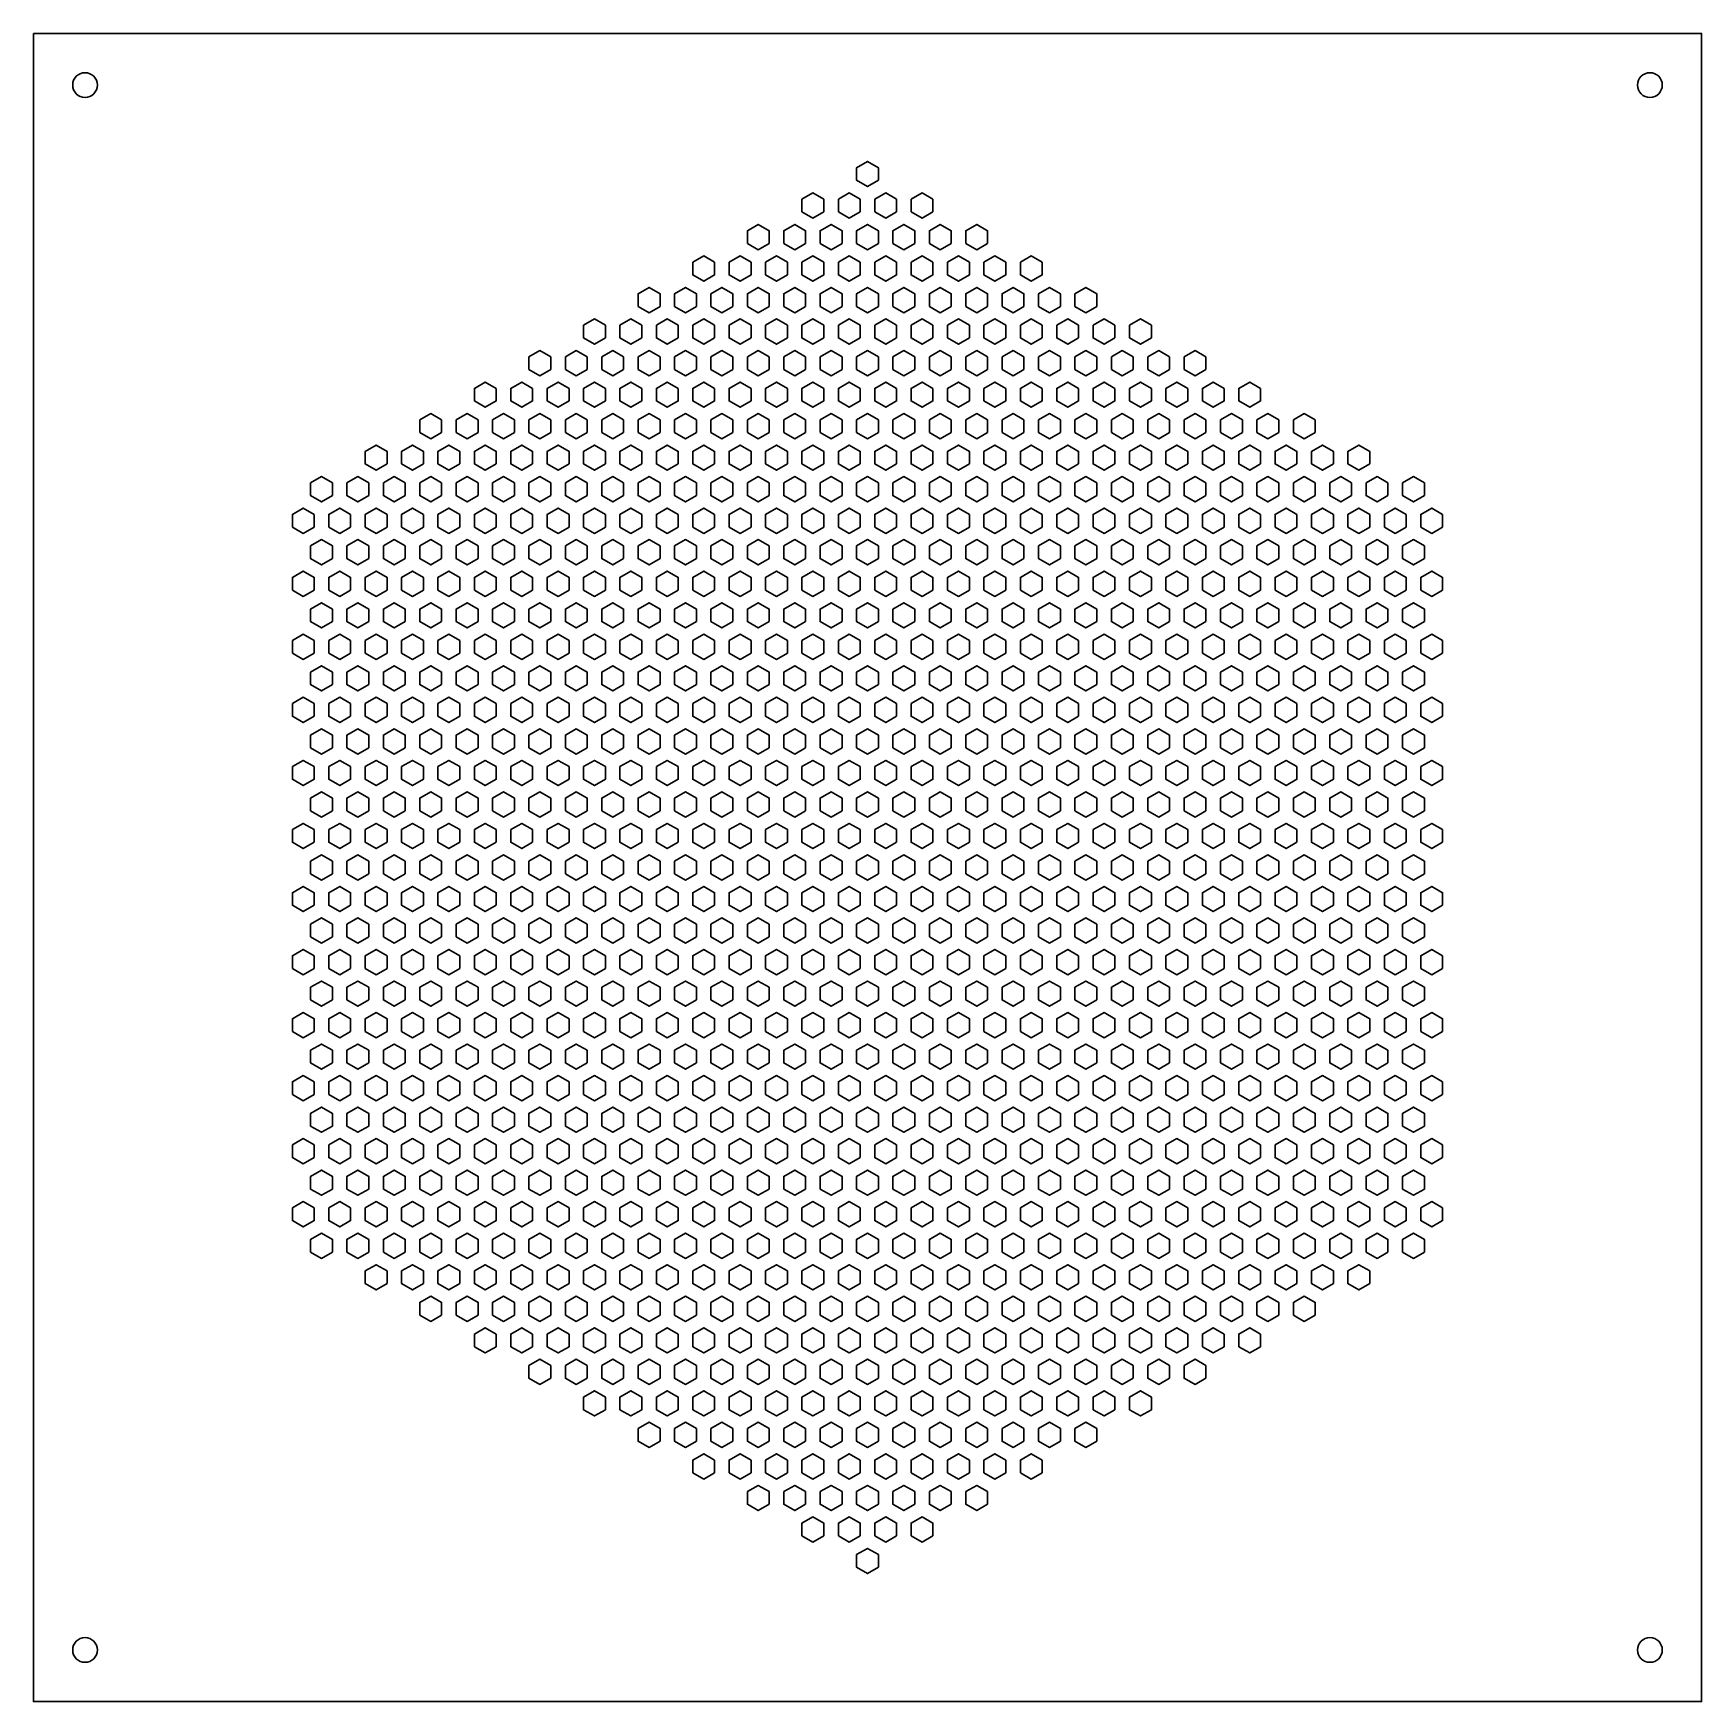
# Model space of a CAD drawing. Header units: millimetres. Extents: x -1305 to -1076, y 502 to 731.
import ezdxf

# ---------------------------------------------------------------- set-up
doc = ezdxf.new("R2010")
doc.units = ezdxf.units.MM
doc.layers.add('Lazercut', color=143, linetype='Continuous', lineweight=30, true_color=0x85abda)

msp = doc.modelspace()

# ---------------------------------------------------------------- linework, layer by layer
at = {"layer": 'Lazercut'}
for points in [[(-1305.23, 730.96), (-1076.07, 730.96), (-1076.07, 501.8), (-1305.23, 501.8)], [(-1189.15, 710.78), (-1190.65, 709.91), (-1192.15, 710.78), (-1192.15, 712.51), (-1190.65, 713.38), (-1189.15, 712.51)], [(-1196.65, 706.45), (-1198.15, 705.58), (-1199.65, 706.45), (-1199.65, 708.18), (-1198.15, 709.05), (-1196.65, 708.18)], [(-1191.65, 706.45), (-1193.15, 705.58), (-1194.65, 706.45), (-1194.65, 708.18), (-1193.15, 709.05), (-1191.65, 708.18)], [(-1186.65, 706.45), (-1188.15, 705.58), (-1189.65, 706.45), (-1189.65, 708.18), (-1188.15, 709.05), (-1186.65, 708.18)], [(-1181.65, 706.45), (-1183.15, 705.58), (-1184.65, 706.45), (-1184.65, 708.18), (-1183.15, 709.05), (-1181.65, 708.18)], [(-1204.15, 702.12), (-1205.65, 701.25), (-1207.15, 702.12), (-1207.15, 703.85), (-1205.65, 704.72), (-1204.15, 703.85)], [(-1199.15, 702.12), (-1200.65, 701.25), (-1202.15, 702.12), (-1202.15, 703.85), (-1200.65, 704.72), (-1199.15, 703.85)], [(-1194.15, 702.12), (-1195.65, 701.25), (-1197.15, 702.12), (-1197.15, 703.85), (-1195.65, 704.72), (-1194.15, 703.85)], [(-1189.15, 702.12), (-1190.65, 701.25), (-1192.15, 702.12), (-1192.15, 703.85), (-1190.65, 704.72), (-1189.15, 703.85)], [(-1184.15, 702.12), (-1185.65, 701.25), (-1187.15, 702.12), (-1187.15, 703.85), (-1185.65, 704.72), (-1184.15, 703.85)], [(-1179.15, 702.12), (-1180.65, 701.25), (-1182.15, 702.12), (-1182.15, 703.85), (-1180.65, 704.72), (-1179.15, 703.85)], [(-1174.15, 702.12), (-1175.65, 701.25), (-1177.15, 702.12), (-1177.15, 703.85), (-1175.65, 704.72), (-1174.15, 703.85)], [(-1211.65, 699.52), (-1213.15, 700.39), (-1214.65, 699.52), (-1214.65, 697.79), (-1213.15, 696.92), (-1211.65, 697.79)], [(-1206.65, 699.52), (-1208.15, 700.39), (-1209.65, 699.52), (-1209.65, 697.79), (-1208.15, 696.92), (-1206.65, 697.79)], [(-1201.65, 699.52), (-1203.15, 700.39), (-1204.65, 699.52), (-1204.65, 697.79), (-1203.15, 696.92), (-1201.65, 697.79)], [(-1196.65, 699.52), (-1198.15, 700.39), (-1199.65, 699.52), (-1199.65, 697.79), (-1198.15, 696.92), (-1196.65, 697.79)], [(-1191.65, 699.52), (-1193.15, 700.39), (-1194.65, 699.52), (-1194.65, 697.79), (-1193.15, 696.92), (-1191.65, 697.79)], [(-1186.65, 699.52), (-1188.15, 700.39), (-1189.65, 699.52), (-1189.65, 697.79), (-1188.15, 696.92), (-1186.65, 697.79)], [(-1181.65, 699.52), (-1183.15, 700.39), (-1184.65, 699.52), (-1184.65, 697.79), (-1183.15, 696.92), (-1181.65, 697.79)], [(-1176.65, 699.52), (-1178.15, 700.39), (-1179.65, 699.52), (-1179.65, 697.79), (-1178.15, 696.92), (-1176.65, 697.79)], [(-1171.65, 699.52), (-1173.15, 700.39), (-1174.65, 699.52), (-1174.65, 697.79), (-1173.15, 696.92), (-1171.65, 697.79)], [(-1166.65, 699.52), (-1168.15, 700.39), (-1169.65, 699.52), (-1169.65, 697.79), (-1168.15, 696.92), (-1166.65, 697.79)], [(-1219.15, 693.46), (-1220.65, 692.59), (-1222.15, 693.46), (-1222.15, 695.19), (-1220.65, 696.06), (-1219.15, 695.19)], [(-1214.15, 693.46), (-1215.65, 692.59), (-1217.15, 693.46), (-1217.15, 695.19), (-1215.65, 696.06), (-1214.15, 695.19)], [(-1209.15, 693.46), (-1210.65, 692.59), (-1212.15, 693.46), (-1212.15, 695.19), (-1210.65, 696.06), (-1209.15, 695.19)], [(-1204.15, 693.46), (-1205.65, 692.59), (-1207.15, 693.46), (-1207.15, 695.19), (-1205.65, 696.06), (-1204.15, 695.19)], [(-1199.15, 693.46), (-1200.65, 692.59), (-1202.15, 693.46), (-1202.15, 695.19), (-1200.65, 696.06), (-1199.15, 695.19)], [(-1194.15, 693.46), (-1195.65, 692.59), (-1197.15, 693.46), (-1197.15, 695.19), (-1195.65, 696.06), (-1194.15, 695.19)], [(-1189.15, 693.46), (-1190.65, 692.59), (-1192.15, 693.46), (-1192.15, 695.19), (-1190.65, 696.06), (-1189.15, 695.19)], [(-1184.15, 693.46), (-1185.65, 692.59), (-1187.15, 693.46), (-1187.15, 695.19), (-1185.65, 696.06), (-1184.15, 695.19)], [(-1179.15, 693.46), (-1180.65, 692.59), (-1182.15, 693.46), (-1182.15, 695.19), (-1180.65, 696.06), (-1179.15, 695.19)], [(-1174.15, 693.46), (-1175.65, 692.59), (-1177.15, 693.46), (-1177.15, 695.19), (-1175.65, 696.06), (-1174.15, 695.19)], [(-1169.15, 693.46), (-1170.65, 692.59), (-1172.15, 693.46), (-1172.15, 695.19), (-1170.65, 696.06), (-1169.15, 695.19)], [(-1164.15, 693.46), (-1165.65, 692.59), (-1167.15, 693.46), (-1167.15, 695.19), (-1165.65, 696.06), (-1164.15, 695.19)], [(-1159.15, 693.46), (-1160.65, 692.59), (-1162.15, 693.46), (-1162.15, 695.19), (-1160.65, 696.06), (-1159.15, 695.19)], [(-1226.65, 689.13), (-1228.15, 688.26), (-1229.65, 689.13), (-1229.65, 690.86), (-1228.15, 691.73), (-1226.65, 690.86)], [(-1221.65, 689.13), (-1223.15, 688.26), (-1224.65, 689.13), (-1224.65, 690.86), (-1223.15, 691.73), (-1221.65, 690.86)], [(-1216.65, 689.13), (-1218.15, 688.26), (-1219.65, 689.13), (-1219.65, 690.86), (-1218.15, 691.73), (-1216.65, 690.86)], [(-1211.65, 689.13), (-1213.15, 688.26), (-1214.65, 689.13), (-1214.65, 690.86), (-1213.15, 691.73), (-1211.65, 690.86)], [(-1206.65, 689.13), (-1208.15, 688.26), (-1209.65, 689.13), (-1209.65, 690.86), (-1208.15, 691.73), (-1206.65, 690.86)], [(-1201.65, 689.13), (-1203.15, 688.26), (-1204.65, 689.13), (-1204.65, 690.86), (-1203.15, 691.73), (-1201.65, 690.86)], [(-1196.65, 689.13), (-1198.15, 688.26), (-1199.65, 689.13), (-1199.65, 690.86), (-1198.15, 691.73), (-1196.65, 690.86)], [(-1191.65, 689.13), (-1193.15, 688.26), (-1194.65, 689.13), (-1194.65, 690.86), (-1193.15, 691.73), (-1191.65, 690.86)], [(-1186.65, 689.13), (-1188.15, 688.26), (-1189.65, 689.13), (-1189.65, 690.86), (-1188.15, 691.73), (-1186.65, 690.86)], [(-1181.65, 689.13), (-1183.15, 688.26), (-1184.65, 689.13), (-1184.65, 690.86), (-1183.15, 691.73), (-1181.65, 690.86)], [(-1176.65, 689.13), (-1178.15, 688.26), (-1179.65, 689.13), (-1179.65, 690.86), (-1178.15, 691.73), (-1176.65, 690.86)], [(-1171.65, 689.13), (-1173.15, 688.26), (-1174.65, 689.13), (-1174.65, 690.86), (-1173.15, 691.73), (-1171.65, 690.86)], [(-1166.65, 689.13), (-1168.15, 688.26), (-1169.65, 689.13), (-1169.65, 690.86), (-1168.15, 691.73), (-1166.65, 690.86)], [(-1161.65, 689.13), (-1163.15, 688.26), (-1164.65, 689.13), (-1164.65, 690.86), (-1163.15, 691.73), (-1161.65, 690.86)], [(-1156.65, 689.13), (-1158.15, 688.26), (-1159.65, 689.13), (-1159.65, 690.86), (-1158.15, 691.73), (-1156.65, 690.86)], [(-1151.65, 689.13), (-1153.15, 688.26), (-1154.65, 689.13), (-1154.65, 690.86), (-1153.15, 691.73), (-1151.65, 690.86)], [(-1234.15, 684.8), (-1235.65, 683.93), (-1237.15, 684.8), (-1237.15, 686.53), (-1235.65, 687.4), (-1234.15, 686.53)], [(-1229.15, 684.8), (-1230.65, 683.93), (-1232.15, 684.8), (-1232.15, 686.53), (-1230.65, 687.4), (-1229.15, 686.53)], [(-1224.15, 684.8), (-1225.65, 683.93), (-1227.15, 684.8), (-1227.15, 686.53), (-1225.65, 687.4), (-1224.15, 686.53)], [(-1219.15, 684.8), (-1220.65, 683.93), (-1222.15, 684.8), (-1222.15, 686.53), (-1220.65, 687.4), (-1219.15, 686.53)], [(-1214.15, 684.8), (-1215.65, 683.93), (-1217.15, 684.8), (-1217.15, 686.53), (-1215.65, 687.4), (-1214.15, 686.53)], [(-1209.15, 684.8), (-1210.65, 683.93), (-1212.15, 684.8), (-1212.15, 686.53), (-1210.65, 687.4), (-1209.15, 686.53)], [(-1204.15, 684.8), (-1205.65, 683.93), (-1207.15, 684.8), (-1207.15, 686.53), (-1205.65, 687.4), (-1204.15, 686.53)], [(-1199.15, 684.8), (-1200.65, 683.93), (-1202.15, 684.8), (-1202.15, 686.53), (-1200.65, 687.4), (-1199.15, 686.53)], [(-1194.15, 684.8), (-1195.65, 683.93), (-1197.15, 684.8), (-1197.15, 686.53), (-1195.65, 687.4), (-1194.15, 686.53)], [(-1189.15, 684.8), (-1190.65, 683.93), (-1192.15, 684.8), (-1192.15, 686.53), (-1190.65, 687.4), (-1189.15, 686.53)], [(-1184.15, 684.8), (-1185.65, 683.93), (-1187.15, 684.8), (-1187.15, 686.53), (-1185.65, 687.4), (-1184.15, 686.53)], [(-1179.15, 684.8), (-1180.65, 683.93), (-1182.15, 684.8), (-1182.15, 686.53), (-1180.65, 687.4), (-1179.15, 686.53)], [(-1174.15, 684.8), (-1175.65, 683.93), (-1177.15, 684.8), (-1177.15, 686.53), (-1175.65, 687.4), (-1174.15, 686.53)], [(-1169.15, 684.8), (-1170.65, 683.93), (-1172.15, 684.8), (-1172.15, 686.53), (-1170.65, 687.4), (-1169.15, 686.53)], [(-1164.15, 684.8), (-1165.65, 683.93), (-1167.15, 684.8), (-1167.15, 686.53), (-1165.65, 687.4), (-1164.15, 686.53)], [(-1159.15, 684.8), (-1160.65, 683.93), (-1162.15, 684.8), (-1162.15, 686.53), (-1160.65, 687.4), (-1159.15, 686.53)], [(-1154.15, 684.8), (-1155.65, 683.93), (-1157.15, 684.8), (-1157.15, 686.53), (-1155.65, 687.4), (-1154.15, 686.53)], [(-1149.15, 684.8), (-1150.65, 683.93), (-1152.15, 684.8), (-1152.15, 686.53), (-1150.65, 687.4), (-1149.15, 686.53)], [(-1144.15, 684.8), (-1145.65, 683.93), (-1147.15, 684.8), (-1147.15, 686.53), (-1145.65, 687.4), (-1144.15, 686.53)], [(-1241.65, 682.2), (-1243.15, 683.07), (-1244.65, 682.2), (-1244.65, 680.47), (-1243.15, 679.6), (-1241.65, 680.47)], [(-1236.65, 682.2), (-1238.15, 683.07), (-1239.65, 682.2), (-1239.65, 680.47), (-1238.15, 679.6), (-1236.65, 680.47)], [(-1231.65, 682.2), (-1233.15, 683.07), (-1234.65, 682.2), (-1234.65, 680.47), (-1233.15, 679.6), (-1231.65, 680.47)], [(-1226.65, 682.2), (-1228.15, 683.07), (-1229.65, 682.2), (-1229.65, 680.47), (-1228.15, 679.6), (-1226.65, 680.47)], [(-1221.65, 682.2), (-1223.15, 683.07), (-1224.65, 682.2), (-1224.65, 680.47), (-1223.15, 679.6), (-1221.65, 680.47)], [(-1216.65, 682.2), (-1218.15, 683.07), (-1219.65, 682.2), (-1219.65, 680.47), (-1218.15, 679.6), (-1216.65, 680.47)], [(-1211.65, 682.2), (-1213.15, 683.07), (-1214.65, 682.2), (-1214.65, 680.47), (-1213.15, 679.6), (-1211.65, 680.47)], [(-1206.65, 682.2), (-1208.15, 683.07), (-1209.65, 682.2), (-1209.65, 680.47), (-1208.15, 679.6), (-1206.65, 680.47)], [(-1201.65, 682.2), (-1203.15, 683.07), (-1204.65, 682.2), (-1204.65, 680.47), (-1203.15, 679.6), (-1201.65, 680.47)], [(-1196.65, 682.2), (-1198.15, 683.07), (-1199.65, 682.2), (-1199.65, 680.47), (-1198.15, 679.6), (-1196.65, 680.47)], [(-1191.65, 682.2), (-1193.15, 683.07), (-1194.65, 682.2), (-1194.65, 680.47), (-1193.15, 679.6), (-1191.65, 680.47)], [(-1186.65, 682.2), (-1188.15, 683.07), (-1189.65, 682.2), (-1189.65, 680.47), (-1188.15, 679.6), (-1186.65, 680.47)], [(-1181.65, 682.2), (-1183.15, 683.07), (-1184.65, 682.2), (-1184.65, 680.47), (-1183.15, 679.6), (-1181.65, 680.47)], [(-1176.65, 682.2), (-1178.15, 683.07), (-1179.65, 682.2), (-1179.65, 680.47), (-1178.15, 679.6), (-1176.65, 680.47)], [(-1171.65, 682.2), (-1173.15, 683.07), (-1174.65, 682.2), (-1174.65, 680.47), (-1173.15, 679.6), (-1171.65, 680.47)], [(-1166.65, 682.2), (-1168.15, 683.07), (-1169.65, 682.2), (-1169.65, 680.47), (-1168.15, 679.6), (-1166.65, 680.47)], [(-1161.65, 682.2), (-1163.15, 683.07), (-1164.65, 682.2), (-1164.65, 680.47), (-1163.15, 679.6), (-1161.65, 680.47)], [(-1156.65, 682.2), (-1158.15, 683.07), (-1159.65, 682.2), (-1159.65, 680.47), (-1158.15, 679.6), (-1156.65, 680.47)], [(-1151.65, 682.2), (-1153.15, 683.07), (-1154.65, 682.2), (-1154.65, 680.47), (-1153.15, 679.6), (-1151.65, 680.47)], [(-1146.65, 682.2), (-1148.15, 683.07), (-1149.65, 682.2), (-1149.65, 680.47), (-1148.15, 679.6), (-1146.65, 680.47)], [(-1141.65, 682.2), (-1143.15, 683.07), (-1144.65, 682.2), (-1144.65, 680.47), (-1143.15, 679.6), (-1141.65, 680.47)], [(-1136.65, 682.2), (-1138.15, 683.07), (-1139.65, 682.2), (-1139.65, 680.47), (-1138.15, 679.6), (-1136.65, 680.47)], [(-1249.15, 676.14), (-1250.65, 675.27), (-1252.15, 676.14), (-1252.15, 677.87), (-1250.65, 678.74), (-1249.15, 677.87)], [(-1244.15, 676.14), (-1245.65, 675.27), (-1247.15, 676.14), (-1247.15, 677.87), (-1245.65, 678.74), (-1244.15, 677.87)], [(-1239.15, 676.14), (-1240.65, 675.27), (-1242.15, 676.14), (-1242.15, 677.87), (-1240.65, 678.74), (-1239.15, 677.87)], [(-1234.15, 676.14), (-1235.65, 675.27), (-1237.15, 676.14), (-1237.15, 677.87), (-1235.65, 678.74), (-1234.15, 677.87)], [(-1229.15, 676.14), (-1230.65, 675.27), (-1232.15, 676.14), (-1232.15, 677.87), (-1230.65, 678.74), (-1229.15, 677.87)], [(-1224.15, 676.14), (-1225.65, 675.27), (-1227.15, 676.14), (-1227.15, 677.87), (-1225.65, 678.74), (-1224.15, 677.87)], [(-1219.15, 676.14), (-1220.65, 675.27), (-1222.15, 676.14), (-1222.15, 677.87), (-1220.65, 678.74), (-1219.15, 677.87)], [(-1214.15, 676.14), (-1215.65, 675.27), (-1217.15, 676.14), (-1217.15, 677.87), (-1215.65, 678.74), (-1214.15, 677.87)], [(-1209.15, 676.14), (-1210.65, 675.27), (-1212.15, 676.14), (-1212.15, 677.87), (-1210.65, 678.74), (-1209.15, 677.87)], [(-1204.15, 676.14), (-1205.65, 675.27), (-1207.15, 676.14), (-1207.15, 677.87), (-1205.65, 678.74), (-1204.15, 677.87)], [(-1199.15, 676.14), (-1200.65, 675.27), (-1202.15, 676.14), (-1202.15, 677.87), (-1200.65, 678.74), (-1199.15, 677.87)], [(-1194.15, 676.14), (-1195.65, 675.27), (-1197.15, 676.14), (-1197.15, 677.87), (-1195.65, 678.74), (-1194.15, 677.87)], [(-1189.15, 676.14), (-1190.65, 675.27), (-1192.15, 676.14), (-1192.15, 677.87), (-1190.65, 678.74), (-1189.15, 677.87)], [(-1184.15, 676.14), (-1185.65, 675.27), (-1187.15, 676.14), (-1187.15, 677.87), (-1185.65, 678.74), (-1184.15, 677.87)], [(-1179.15, 676.14), (-1180.65, 675.27), (-1182.15, 676.14), (-1182.15, 677.87), (-1180.65, 678.74), (-1179.15, 677.87)], [(-1174.15, 676.14), (-1175.65, 675.27), (-1177.15, 676.14), (-1177.15, 677.87), (-1175.65, 678.74), (-1174.15, 677.87)], [(-1169.15, 676.14), (-1170.65, 675.27), (-1172.15, 676.14), (-1172.15, 677.87), (-1170.65, 678.74), (-1169.15, 677.87)], [(-1164.15, 676.14), (-1165.65, 675.27), (-1167.15, 676.14), (-1167.15, 677.87), (-1165.65, 678.74), (-1164.15, 677.87)], [(-1159.15, 676.14), (-1160.65, 675.27), (-1162.15, 676.14), (-1162.15, 677.87), (-1160.65, 678.74), (-1159.15, 677.87)], [(-1154.15, 676.14), (-1155.65, 675.27), (-1157.15, 676.14), (-1157.15, 677.87), (-1155.65, 678.74), (-1154.15, 677.87)], [(-1149.15, 676.14), (-1150.65, 675.27), (-1152.15, 676.14), (-1152.15, 677.87), (-1150.65, 678.74), (-1149.15, 677.87)], [(-1144.15, 676.14), (-1145.65, 675.27), (-1147.15, 676.14), (-1147.15, 677.87), (-1145.65, 678.74), (-1144.15, 677.87)], [(-1139.15, 676.14), (-1140.65, 675.27), (-1142.15, 676.14), (-1142.15, 677.87), (-1140.65, 678.74), (-1139.15, 677.87)], [(-1134.15, 676.14), (-1135.65, 675.27), (-1137.15, 676.14), (-1137.15, 677.87), (-1135.65, 678.74), (-1134.15, 677.87)], [(-1129.15, 676.14), (-1130.65, 675.27), (-1132.15, 676.14), (-1132.15, 677.87), (-1130.65, 678.74), (-1129.15, 677.87)], [(-1256.65, 671.81), (-1258.15, 670.94), (-1259.65, 671.81), (-1259.65, 673.54), (-1258.15, 674.41), (-1256.65, 673.54)], [(-1251.65, 671.81), (-1253.15, 670.94), (-1254.65, 671.81), (-1254.65, 673.54), (-1253.15, 674.41), (-1251.65, 673.54)], [(-1246.65, 671.81), (-1248.15, 670.94), (-1249.65, 671.81), (-1249.65, 673.54), (-1248.15, 674.41), (-1246.65, 673.54)], [(-1241.65, 671.81), (-1243.15, 670.94), (-1244.65, 671.81), (-1244.65, 673.54), (-1243.15, 674.41), (-1241.65, 673.54)], [(-1236.65, 671.81), (-1238.15, 670.94), (-1239.65, 671.81), (-1239.65, 673.54), (-1238.15, 674.41), (-1236.65, 673.54)], [(-1231.65, 671.81), (-1233.15, 670.94), (-1234.65, 671.81), (-1234.65, 673.54), (-1233.15, 674.41), (-1231.65, 673.54)], [(-1226.65, 671.81), (-1228.15, 670.94), (-1229.65, 671.81), (-1229.65, 673.54), (-1228.15, 674.41), (-1226.65, 673.54)], [(-1221.65, 671.81), (-1223.15, 670.94), (-1224.65, 671.81), (-1224.65, 673.54), (-1223.15, 674.41), (-1221.65, 673.54)], [(-1216.65, 671.81), (-1218.15, 670.94), (-1219.65, 671.81), (-1219.65, 673.54), (-1218.15, 674.41), (-1216.65, 673.54)], [(-1211.65, 671.81), (-1213.15, 670.94), (-1214.65, 671.81), (-1214.65, 673.54), (-1213.15, 674.41), (-1211.65, 673.54)], [(-1206.65, 671.81), (-1208.15, 670.94), (-1209.65, 671.81), (-1209.65, 673.54), (-1208.15, 674.41), (-1206.65, 673.54)], [(-1201.65, 671.81), (-1203.15, 670.94), (-1204.65, 671.81), (-1204.65, 673.54), (-1203.15, 674.41), (-1201.65, 673.54)], [(-1196.65, 671.81), (-1198.15, 670.94), (-1199.65, 671.81), (-1199.65, 673.54), (-1198.15, 674.41), (-1196.65, 673.54)], [(-1191.65, 671.81), (-1193.15, 670.94), (-1194.65, 671.81), (-1194.65, 673.54), (-1193.15, 674.41), (-1191.65, 673.54)], [(-1186.65, 671.81), (-1188.15, 670.94), (-1189.65, 671.81), (-1189.65, 673.54), (-1188.15, 674.41), (-1186.65, 673.54)], [(-1181.65, 671.81), (-1183.15, 670.94), (-1184.65, 671.81), (-1184.65, 673.54), (-1183.15, 674.41), (-1181.65, 673.54)], [(-1176.65, 671.81), (-1178.15, 670.94), (-1179.65, 671.81), (-1179.65, 673.54), (-1178.15, 674.41), (-1176.65, 673.54)], [(-1171.65, 671.81), (-1173.15, 670.94), (-1174.65, 671.81), (-1174.65, 673.54), (-1173.15, 674.41), (-1171.65, 673.54)], [(-1166.65, 671.81), (-1168.15, 670.94), (-1169.65, 671.81), (-1169.65, 673.54), (-1168.15, 674.41), (-1166.65, 673.54)], [(-1161.65, 671.81), (-1163.15, 670.94), (-1164.65, 671.81), (-1164.65, 673.54), (-1163.15, 674.41), (-1161.65, 673.54)], [(-1156.65, 671.81), (-1158.15, 670.94), (-1159.65, 671.81), (-1159.65, 673.54), (-1158.15, 674.41), (-1156.65, 673.54)], [(-1151.65, 671.81), (-1153.15, 670.94), (-1154.65, 671.81), (-1154.65, 673.54), (-1153.15, 674.41), (-1151.65, 673.54)], [(-1146.65, 671.81), (-1148.15, 670.94), (-1149.65, 671.81), (-1149.65, 673.54), (-1148.15, 674.41), (-1146.65, 673.54)], [(-1141.65, 671.81), (-1143.15, 670.94), (-1144.65, 671.81), (-1144.65, 673.54), (-1143.15, 674.41), (-1141.65, 673.54)], [(-1136.65, 671.81), (-1138.15, 670.94), (-1139.65, 671.81), (-1139.65, 673.54), (-1138.15, 674.41), (-1136.65, 673.54)], [(-1131.65, 671.81), (-1133.15, 670.94), (-1134.65, 671.81), (-1134.65, 673.54), (-1133.15, 674.41), (-1131.65, 673.54)], [(-1126.65, 671.81), (-1128.15, 670.94), (-1129.65, 671.81), (-1129.65, 673.54), (-1128.15, 674.41), (-1126.65, 673.54)], [(-1121.65, 671.81), (-1123.15, 670.94), (-1124.65, 671.81), (-1124.65, 673.54), (-1123.15, 674.41), (-1121.65, 673.54)], [(-1264.15, 667.48), (-1265.65, 666.61), (-1267.15, 667.48), (-1267.15, 669.21), (-1265.65, 670.08), (-1264.15, 669.21)], [(-1259.15, 667.48), (-1260.65, 666.61), (-1262.15, 667.48), (-1262.15, 669.21), (-1260.65, 670.08), (-1259.15, 669.21)], [(-1254.15, 667.48), (-1255.65, 666.61), (-1257.15, 667.48), (-1257.15, 669.21), (-1255.65, 670.08), (-1254.15, 669.21)], [(-1249.15, 667.48), (-1250.65, 666.61), (-1252.15, 667.48), (-1252.15, 669.21), (-1250.65, 670.08), (-1249.15, 669.21)], [(-1244.15, 667.48), (-1245.65, 666.61), (-1247.15, 667.48), (-1247.15, 669.21), (-1245.65, 670.08), (-1244.15, 669.21)], [(-1239.15, 667.48), (-1240.65, 666.61), (-1242.15, 667.48), (-1242.15, 669.21), (-1240.65, 670.08), (-1239.15, 669.21)], [(-1234.15, 667.48), (-1235.65, 666.61), (-1237.15, 667.48), (-1237.15, 669.21), (-1235.65, 670.08), (-1234.15, 669.21)], [(-1229.15, 667.48), (-1230.65, 666.61), (-1232.15, 667.48), (-1232.15, 669.21), (-1230.65, 670.08), (-1229.15, 669.21)], [(-1224.15, 667.48), (-1225.65, 666.61), (-1227.15, 667.48), (-1227.15, 669.21), (-1225.65, 670.08), (-1224.15, 669.21)], [(-1219.15, 667.48), (-1220.65, 666.61), (-1222.15, 667.48), (-1222.15, 669.21), (-1220.65, 670.08), (-1219.15, 669.21)], [(-1214.15, 667.48), (-1215.65, 666.61), (-1217.15, 667.48), (-1217.15, 669.21), (-1215.65, 670.08), (-1214.15, 669.21)], [(-1209.15, 667.48), (-1210.65, 666.61), (-1212.15, 667.48), (-1212.15, 669.21), (-1210.65, 670.08), (-1209.15, 669.21)], [(-1204.15, 667.48), (-1205.65, 666.61), (-1207.15, 667.48), (-1207.15, 669.21), (-1205.65, 670.08), (-1204.15, 669.21)], [(-1199.15, 667.48), (-1200.65, 666.61), (-1202.15, 667.48), (-1202.15, 669.21), (-1200.65, 670.08), (-1199.15, 669.21)], [(-1194.15, 667.48), (-1195.65, 666.61), (-1197.15, 667.48), (-1197.15, 669.21), (-1195.65, 670.08), (-1194.15, 669.21)], [(-1189.15, 667.48), (-1190.65, 666.61), (-1192.15, 667.48), (-1192.15, 669.21), (-1190.65, 670.08), (-1189.15, 669.21)], [(-1184.15, 667.48), (-1185.65, 666.61), (-1187.15, 667.48), (-1187.15, 669.21), (-1185.65, 670.08), (-1184.15, 669.21)], [(-1179.15, 667.48), (-1180.65, 666.61), (-1182.15, 667.48), (-1182.15, 669.21), (-1180.65, 670.08), (-1179.15, 669.21)], [(-1174.15, 667.48), (-1175.65, 666.61), (-1177.15, 667.48), (-1177.15, 669.21), (-1175.65, 670.08), (-1174.15, 669.21)], [(-1169.15, 667.48), (-1170.65, 666.61), (-1172.15, 667.48), (-1172.15, 669.21), (-1170.65, 670.08), (-1169.15, 669.21)], [(-1164.15, 667.48), (-1165.65, 666.61), (-1167.15, 667.48), (-1167.15, 669.21), (-1165.65, 670.08), (-1164.15, 669.21)], [(-1159.15, 667.48), (-1160.65, 666.61), (-1162.15, 667.48), (-1162.15, 669.21), (-1160.65, 670.08), (-1159.15, 669.21)], [(-1154.15, 667.48), (-1155.65, 666.61), (-1157.15, 667.48), (-1157.15, 669.21), (-1155.65, 670.08), (-1154.15, 669.21)], [(-1149.15, 667.48), (-1150.65, 666.61), (-1152.15, 667.48), (-1152.15, 669.21), (-1150.65, 670.08), (-1149.15, 669.21)], [(-1144.15, 667.48), (-1145.65, 666.61), (-1147.15, 667.48), (-1147.15, 669.21), (-1145.65, 670.08), (-1144.15, 669.21)], [(-1139.15, 667.48), (-1140.65, 666.61), (-1142.15, 667.48), (-1142.15, 669.21), (-1140.65, 670.08), (-1139.15, 669.21)], [(-1134.15, 667.48), (-1135.65, 666.61), (-1137.15, 667.48), (-1137.15, 669.21), (-1135.65, 670.08), (-1134.15, 669.21)], [(-1129.15, 667.48), (-1130.65, 666.61), (-1132.15, 667.48), (-1132.15, 669.21), (-1130.65, 670.08), (-1129.15, 669.21)], [(-1124.15, 667.48), (-1125.65, 666.61), (-1127.15, 667.48), (-1127.15, 669.21), (-1125.65, 670.08), (-1124.15, 669.21)], [(-1119.15, 667.48), (-1120.65, 666.61), (-1122.15, 667.48), (-1122.15, 669.21), (-1120.65, 670.08), (-1119.15, 669.21)], [(-1114.15, 667.48), (-1115.65, 666.61), (-1117.15, 667.48), (-1117.15, 669.21), (-1115.65, 670.08), (-1114.15, 669.21)], [(-1266.65, 664.88), (-1268.15, 665.75), (-1269.65, 664.88), (-1269.65, 663.15), (-1268.15, 662.28), (-1266.65, 663.15)], [(-1261.65, 664.88), (-1263.15, 665.75), (-1264.65, 664.88), (-1264.65, 663.15), (-1263.15, 662.28), (-1261.65, 663.15)], [(-1256.65, 664.88), (-1258.15, 665.75), (-1259.65, 664.88), (-1259.65, 663.15), (-1258.15, 662.28), (-1256.65, 663.15)], [(-1251.65, 664.88), (-1253.15, 665.75), (-1254.65, 664.88), (-1254.65, 663.15), (-1253.15, 662.28), (-1251.65, 663.15)], [(-1246.65, 664.88), (-1248.15, 665.75), (-1249.65, 664.88), (-1249.65, 663.15), (-1248.15, 662.28), (-1246.65, 663.15)], [(-1241.65, 664.88), (-1243.15, 665.75), (-1244.65, 664.88), (-1244.65, 663.15), (-1243.15, 662.28), (-1241.65, 663.15)], [(-1236.65, 664.88), (-1238.15, 665.75), (-1239.65, 664.88), (-1239.65, 663.15), (-1238.15, 662.28), (-1236.65, 663.15)], [(-1231.65, 664.88), (-1233.15, 665.75), (-1234.65, 664.88), (-1234.65, 663.15), (-1233.15, 662.28), (-1231.65, 663.15)], [(-1226.65, 664.88), (-1228.15, 665.75), (-1229.65, 664.88), (-1229.65, 663.15), (-1228.15, 662.28), (-1226.65, 663.15)], [(-1221.65, 664.88), (-1223.15, 665.75), (-1224.65, 664.88), (-1224.65, 663.15), (-1223.15, 662.28), (-1221.65, 663.15)], [(-1216.65, 664.88), (-1218.15, 665.75), (-1219.65, 664.88), (-1219.65, 663.15), (-1218.15, 662.28), (-1216.65, 663.15)], [(-1211.65, 664.88), (-1213.15, 665.75), (-1214.65, 664.88), (-1214.65, 663.15), (-1213.15, 662.28), (-1211.65, 663.15)], [(-1206.65, 664.88), (-1208.15, 665.75), (-1209.65, 664.88), (-1209.65, 663.15), (-1208.15, 662.28), (-1206.65, 663.15)], [(-1201.65, 664.88), (-1203.15, 665.75), (-1204.65, 664.88), (-1204.65, 663.15), (-1203.15, 662.28), (-1201.65, 663.15)], [(-1196.65, 664.88), (-1198.15, 665.75), (-1199.65, 664.88), (-1199.65, 663.15), (-1198.15, 662.28), (-1196.65, 663.15)], [(-1191.65, 664.88), (-1193.15, 665.75), (-1194.65, 664.88), (-1194.65, 663.15), (-1193.15, 662.28), (-1191.65, 663.15)], [(-1186.65, 664.88), (-1188.15, 665.75), (-1189.65, 664.88), (-1189.65, 663.15), (-1188.15, 662.28), (-1186.65, 663.15)], [(-1181.65, 664.88), (-1183.15, 665.75), (-1184.65, 664.88), (-1184.65, 663.15), (-1183.15, 662.28), (-1181.65, 663.15)], [(-1176.65, 664.88), (-1178.15, 665.75), (-1179.65, 664.88), (-1179.65, 663.15), (-1178.15, 662.28), (-1176.65, 663.15)], [(-1171.65, 664.88), (-1173.15, 665.75), (-1174.65, 664.88), (-1174.65, 663.15), (-1173.15, 662.28), (-1171.65, 663.15)], [(-1166.65, 664.88), (-1168.15, 665.75), (-1169.65, 664.88), (-1169.65, 663.15), (-1168.15, 662.28), (-1166.65, 663.15)], [(-1161.65, 664.88), (-1163.15, 665.75), (-1164.65, 664.88), (-1164.65, 663.15), (-1163.15, 662.28), (-1161.65, 663.15)], [(-1156.65, 664.88), (-1158.15, 665.75), (-1159.65, 664.88), (-1159.65, 663.15), (-1158.15, 662.28), (-1156.65, 663.15)], [(-1151.65, 664.88), (-1153.15, 665.75), (-1154.65, 664.88), (-1154.65, 663.15), (-1153.15, 662.28), (-1151.65, 663.15)], [(-1146.65, 664.88), (-1148.15, 665.75), (-1149.65, 664.88), (-1149.65, 663.15), (-1148.15, 662.28), (-1146.65, 663.15)], [(-1141.65, 664.88), (-1143.15, 665.75), (-1144.65, 664.88), (-1144.65, 663.15), (-1143.15, 662.28), (-1141.65, 663.15)], [(-1136.65, 664.88), (-1138.15, 665.75), (-1139.65, 664.88), (-1139.65, 663.15), (-1138.15, 662.28), (-1136.65, 663.15)], [(-1131.65, 664.88), (-1133.15, 665.75), (-1134.65, 664.88), (-1134.65, 663.15), (-1133.15, 662.28), (-1131.65, 663.15)], [(-1126.65, 664.88), (-1128.15, 665.75), (-1129.65, 664.88), (-1129.65, 663.15), (-1128.15, 662.28), (-1126.65, 663.15)], [(-1121.65, 664.88), (-1123.15, 665.75), (-1124.65, 664.88), (-1124.65, 663.15), (-1123.15, 662.28), (-1121.65, 663.15)], [(-1116.65, 664.88), (-1118.15, 665.75), (-1119.65, 664.88), (-1119.65, 663.15), (-1118.15, 662.28), (-1116.65, 663.15)], [(-1111.65, 664.88), (-1113.15, 665.75), (-1114.65, 664.88), (-1114.65, 663.15), (-1113.15, 662.28), (-1111.65, 663.15)], [(-1264.15, 658.82), (-1265.65, 657.95), (-1267.15, 658.82), (-1267.15, 660.55), (-1265.65, 661.42), (-1264.15, 660.55)], [(-1259.15, 658.82), (-1260.65, 657.95), (-1262.15, 658.82), (-1262.15, 660.55), (-1260.65, 661.42), (-1259.15, 660.55)], [(-1254.15, 658.82), (-1255.65, 657.95), (-1257.15, 658.82), (-1257.15, 660.55), (-1255.65, 661.42), (-1254.15, 660.55)], [(-1249.15, 658.82), (-1250.65, 657.95), (-1252.15, 658.82), (-1252.15, 660.55), (-1250.65, 661.42), (-1249.15, 660.55)], [(-1244.15, 658.82), (-1245.65, 657.95), (-1247.15, 658.82), (-1247.15, 660.55), (-1245.65, 661.42), (-1244.15, 660.55)], [(-1239.15, 658.82), (-1240.65, 657.95), (-1242.15, 658.82), (-1242.15, 660.55), (-1240.65, 661.42), (-1239.15, 660.55)], [(-1234.15, 658.82), (-1235.65, 657.95), (-1237.15, 658.82), (-1237.15, 660.55), (-1235.65, 661.42), (-1234.15, 660.55)], [(-1229.15, 658.82), (-1230.65, 657.95), (-1232.15, 658.82), (-1232.15, 660.55), (-1230.65, 661.42), (-1229.15, 660.55)], [(-1224.15, 658.82), (-1225.65, 657.95), (-1227.15, 658.82), (-1227.15, 660.55), (-1225.65, 661.42), (-1224.15, 660.55)], [(-1219.15, 658.82), (-1220.65, 657.95), (-1222.15, 658.82), (-1222.15, 660.55), (-1220.65, 661.42), (-1219.15, 660.55)], [(-1214.15, 658.82), (-1215.65, 657.95), (-1217.15, 658.82), (-1217.15, 660.55), (-1215.65, 661.42), (-1214.15, 660.55)], [(-1209.15, 658.82), (-1210.65, 657.95), (-1212.15, 658.82), (-1212.15, 660.55), (-1210.65, 661.42), (-1209.15, 660.55)], [(-1204.15, 658.82), (-1205.65, 657.95), (-1207.15, 658.82), (-1207.15, 660.55), (-1205.65, 661.42), (-1204.15, 660.55)], [(-1199.15, 658.82), (-1200.65, 657.95), (-1202.15, 658.82), (-1202.15, 660.55), (-1200.65, 661.42), (-1199.15, 660.55)], [(-1194.15, 658.82), (-1195.65, 657.95), (-1197.15, 658.82), (-1197.15, 660.55), (-1195.65, 661.42), (-1194.15, 660.55)], [(-1189.15, 658.82), (-1190.65, 657.95), (-1192.15, 658.82), (-1192.15, 660.55), (-1190.65, 661.42), (-1189.15, 660.55)], [(-1184.15, 658.82), (-1185.65, 657.95), (-1187.15, 658.82), (-1187.15, 660.55), (-1185.65, 661.42), (-1184.15, 660.55)], [(-1179.15, 658.82), (-1180.65, 657.95), (-1182.15, 658.82), (-1182.15, 660.55), (-1180.65, 661.42), (-1179.15, 660.55)], [(-1174.15, 658.82), (-1175.65, 657.95), (-1177.15, 658.82), (-1177.15, 660.55), (-1175.65, 661.42), (-1174.15, 660.55)], [(-1169.15, 658.82), (-1170.65, 657.95), (-1172.15, 658.82), (-1172.15, 660.55), (-1170.65, 661.42), (-1169.15, 660.55)], [(-1164.15, 658.82), (-1165.65, 657.95), (-1167.15, 658.82), (-1167.15, 660.55), (-1165.65, 661.42), (-1164.15, 660.55)], [(-1159.15, 658.82), (-1160.65, 657.95), (-1162.15, 658.82), (-1162.15, 660.55), (-1160.65, 661.42), (-1159.15, 660.55)], [(-1154.15, 658.82), (-1155.65, 657.95), (-1157.15, 658.82), (-1157.15, 660.55), (-1155.65, 661.42), (-1154.15, 660.55)], [(-1149.15, 658.82), (-1150.65, 657.95), (-1152.15, 658.82), (-1152.15, 660.55), (-1150.65, 661.42), (-1149.15, 660.55)], [(-1144.15, 658.82), (-1145.65, 657.95), (-1147.15, 658.82), (-1147.15, 660.55), (-1145.65, 661.42), (-1144.15, 660.55)], [(-1139.15, 658.82), (-1140.65, 657.95), (-1142.15, 658.82), (-1142.15, 660.55), (-1140.65, 661.42), (-1139.15, 660.55)], [(-1134.15, 658.82), (-1135.65, 657.95), (-1137.15, 658.82), (-1137.15, 660.55), (-1135.65, 661.42), (-1134.15, 660.55)], [(-1129.15, 658.82), (-1130.65, 657.95), (-1132.15, 658.82), (-1132.15, 660.55), (-1130.65, 661.42), (-1129.15, 660.55)], [(-1124.15, 658.82), (-1125.65, 657.95), (-1127.15, 658.82), (-1127.15, 660.55), (-1125.65, 661.42), (-1124.15, 660.55)], [(-1119.15, 658.82), (-1120.65, 657.95), (-1122.15, 658.82), (-1122.15, 660.55), (-1120.65, 661.42), (-1119.15, 660.55)], [(-1114.15, 658.82), (-1115.65, 657.95), (-1117.15, 658.82), (-1117.15, 660.55), (-1115.65, 661.42), (-1114.15, 660.55)], [(-1266.65, 654.49), (-1268.15, 653.62), (-1269.65, 654.49), (-1269.65, 656.22), (-1268.15, 657.09), (-1266.65, 656.22)], [(-1261.65, 654.49), (-1263.15, 653.62), (-1264.65, 654.49), (-1264.65, 656.22), (-1263.15, 657.09), (-1261.65, 656.22)], [(-1256.65, 654.49), (-1258.15, 653.62), (-1259.65, 654.49), (-1259.65, 656.22), (-1258.15, 657.09), (-1256.65, 656.22)], [(-1251.65, 654.49), (-1253.15, 653.62), (-1254.65, 654.49), (-1254.65, 656.22), (-1253.15, 657.09), (-1251.65, 656.22)], [(-1246.65, 654.49), (-1248.15, 653.62), (-1249.65, 654.49), (-1249.65, 656.22), (-1248.15, 657.09), (-1246.65, 656.22)], [(-1241.65, 654.49), (-1243.15, 653.62), (-1244.65, 654.49), (-1244.65, 656.22), (-1243.15, 657.09), (-1241.65, 656.22)], [(-1236.65, 654.49), (-1238.15, 653.62), (-1239.65, 654.49), (-1239.65, 656.22), (-1238.15, 657.09), (-1236.65, 656.22)], [(-1231.65, 654.49), (-1233.15, 653.62), (-1234.65, 654.49), (-1234.65, 656.22), (-1233.15, 657.09), (-1231.65, 656.22)], [(-1226.65, 654.49), (-1228.15, 653.62), (-1229.65, 654.49), (-1229.65, 656.22), (-1228.15, 657.09), (-1226.65, 656.22)], [(-1221.65, 654.49), (-1223.15, 653.62), (-1224.65, 654.49), (-1224.65, 656.22), (-1223.15, 657.09), (-1221.65, 656.22)], [(-1216.65, 654.49), (-1218.15, 653.62), (-1219.65, 654.49), (-1219.65, 656.22), (-1218.15, 657.09), (-1216.65, 656.22)], [(-1211.65, 654.49), (-1213.15, 653.62), (-1214.65, 654.49), (-1214.65, 656.22), (-1213.15, 657.09), (-1211.65, 656.22)], [(-1206.65, 654.49), (-1208.15, 653.62), (-1209.65, 654.49), (-1209.65, 656.22), (-1208.15, 657.09), (-1206.65, 656.22)], [(-1201.65, 654.49), (-1203.15, 653.62), (-1204.65, 654.49), (-1204.65, 656.22), (-1203.15, 657.09), (-1201.65, 656.22)], [(-1196.65, 654.49), (-1198.15, 653.62), (-1199.65, 654.49), (-1199.65, 656.22), (-1198.15, 657.09), (-1196.65, 656.22)], [(-1191.65, 654.49), (-1193.15, 653.62), (-1194.65, 654.49), (-1194.65, 656.22), (-1193.15, 657.09), (-1191.65, 656.22)], [(-1186.65, 654.49), (-1188.15, 653.62), (-1189.65, 654.49), (-1189.65, 656.22), (-1188.15, 657.09), (-1186.65, 656.22)], [(-1181.65, 654.49), (-1183.15, 653.62), (-1184.65, 654.49), (-1184.65, 656.22), (-1183.15, 657.09), (-1181.65, 656.22)], [(-1176.65, 654.49), (-1178.15, 653.62), (-1179.65, 654.49), (-1179.65, 656.22), (-1178.15, 657.09), (-1176.65, 656.22)], [(-1171.65, 654.49), (-1173.15, 653.62), (-1174.65, 654.49), (-1174.65, 656.22), (-1173.15, 657.09), (-1171.65, 656.22)], [(-1166.65, 654.49), (-1168.15, 653.62), (-1169.65, 654.49), (-1169.65, 656.22), (-1168.15, 657.09), (-1166.65, 656.22)], [(-1161.65, 654.49), (-1163.15, 653.62), (-1164.65, 654.49), (-1164.65, 656.22), (-1163.15, 657.09), (-1161.65, 656.22)], [(-1156.65, 654.49), (-1158.15, 653.62), (-1159.65, 654.49), (-1159.65, 656.22), (-1158.15, 657.09), (-1156.65, 656.22)], [(-1151.65, 654.49), (-1153.15, 653.62), (-1154.65, 654.49), (-1154.65, 656.22), (-1153.15, 657.09), (-1151.65, 656.22)], [(-1146.65, 654.49), (-1148.15, 653.62), (-1149.65, 654.49), (-1149.65, 656.22), (-1148.15, 657.09), (-1146.65, 656.22)], [(-1141.65, 654.49), (-1143.15, 653.62), (-1144.65, 654.49), (-1144.65, 656.22), (-1143.15, 657.09), (-1141.65, 656.22)], [(-1136.65, 654.49), (-1138.15, 653.62), (-1139.65, 654.49), (-1139.65, 656.22), (-1138.15, 657.09), (-1136.65, 656.22)], [(-1131.65, 654.49), (-1133.15, 653.62), (-1134.65, 654.49), (-1134.65, 656.22), (-1133.15, 657.09), (-1131.65, 656.22)], [(-1126.65, 654.49), (-1128.15, 653.62), (-1129.65, 654.49), (-1129.65, 656.22), (-1128.15, 657.09), (-1126.65, 656.22)], [(-1121.65, 654.49), (-1123.15, 653.62), (-1124.65, 654.49), (-1124.65, 656.22), (-1123.15, 657.09), (-1121.65, 656.22)], [(-1116.65, 654.49), (-1118.15, 653.62), (-1119.65, 654.49), (-1119.65, 656.22), (-1118.15, 657.09), (-1116.65, 656.22)], [(-1111.65, 654.49), (-1113.15, 653.62), (-1114.65, 654.49), (-1114.65, 656.22), (-1113.15, 657.09), (-1111.65, 656.22)], [(-1264.15, 650.16), (-1265.65, 649.29), (-1267.15, 650.16), (-1267.15, 651.89), (-1265.65, 652.76), (-1264.15, 651.89)], [(-1259.15, 650.16), (-1260.65, 649.29), (-1262.15, 650.16), (-1262.15, 651.89), (-1260.65, 652.76), (-1259.15, 651.89)], [(-1254.15, 650.16), (-1255.65, 649.29), (-1257.15, 650.16), (-1257.15, 651.89), (-1255.65, 652.76), (-1254.15, 651.89)], [(-1249.15, 650.16), (-1250.65, 649.29), (-1252.15, 650.16), (-1252.15, 651.89), (-1250.65, 652.76), (-1249.15, 651.89)], [(-1244.15, 650.16), (-1245.65, 649.29), (-1247.15, 650.16), (-1247.15, 651.89), (-1245.65, 652.76), (-1244.15, 651.89)], [(-1239.15, 650.16), (-1240.65, 649.29), (-1242.15, 650.16), (-1242.15, 651.89), (-1240.65, 652.76), (-1239.15, 651.89)], [(-1234.15, 650.16), (-1235.65, 649.29), (-1237.15, 650.16), (-1237.15, 651.89), (-1235.65, 652.76), (-1234.15, 651.89)], [(-1229.15, 650.16), (-1230.65, 649.29), (-1232.15, 650.16), (-1232.15, 651.89), (-1230.65, 652.76), (-1229.15, 651.89)], [(-1224.15, 650.16), (-1225.65, 649.29), (-1227.15, 650.16), (-1227.15, 651.89), (-1225.65, 652.76), (-1224.15, 651.89)], [(-1219.15, 650.16), (-1220.65, 649.29), (-1222.15, 650.16), (-1222.15, 651.89), (-1220.65, 652.76), (-1219.15, 651.89)], [(-1214.15, 650.16), (-1215.65, 649.29), (-1217.15, 650.16), (-1217.15, 651.89), (-1215.65, 652.76), (-1214.15, 651.89)], [(-1209.15, 650.16), (-1210.65, 649.29), (-1212.15, 650.16), (-1212.15, 651.89), (-1210.65, 652.76), (-1209.15, 651.89)], [(-1204.15, 650.16), (-1205.65, 649.29), (-1207.15, 650.16), (-1207.15, 651.89), (-1205.65, 652.76), (-1204.15, 651.89)], [(-1199.15, 650.16), (-1200.65, 649.29), (-1202.15, 650.16), (-1202.15, 651.89), (-1200.65, 652.76), (-1199.15, 651.89)], [(-1194.15, 650.16), (-1195.65, 649.29), (-1197.15, 650.16), (-1197.15, 651.89), (-1195.65, 652.76), (-1194.15, 651.89)], [(-1189.15, 650.16), (-1190.65, 649.29), (-1192.15, 650.16), (-1192.15, 651.89), (-1190.65, 652.76), (-1189.15, 651.89)], [(-1184.15, 650.16), (-1185.65, 649.29), (-1187.15, 650.16), (-1187.15, 651.89), (-1185.65, 652.76), (-1184.15, 651.89)], [(-1179.15, 650.16), (-1180.65, 649.29), (-1182.15, 650.16), (-1182.15, 651.89), (-1180.65, 652.76), (-1179.15, 651.89)], [(-1174.15, 650.16), (-1175.65, 649.29), (-1177.15, 650.16), (-1177.15, 651.89), (-1175.65, 652.76), (-1174.15, 651.89)], [(-1169.15, 650.16), (-1170.65, 649.29), (-1172.15, 650.16), (-1172.15, 651.89), (-1170.65, 652.76), (-1169.15, 651.89)], [(-1164.15, 650.16), (-1165.65, 649.29), (-1167.15, 650.16), (-1167.15, 651.89), (-1165.65, 652.76), (-1164.15, 651.89)], [(-1159.15, 650.16), (-1160.65, 649.29), (-1162.15, 650.16), (-1162.15, 651.89), (-1160.65, 652.76), (-1159.15, 651.89)], [(-1154.15, 650.16), (-1155.65, 649.29), (-1157.15, 650.16), (-1157.15, 651.89), (-1155.65, 652.76), (-1154.15, 651.89)], [(-1149.15, 650.16), (-1150.65, 649.29), (-1152.15, 650.16), (-1152.15, 651.89), (-1150.65, 652.76), (-1149.15, 651.89)], [(-1144.15, 650.16), (-1145.65, 649.29), (-1147.15, 650.16), (-1147.15, 651.89), (-1145.65, 652.76), (-1144.15, 651.89)], [(-1139.15, 650.16), (-1140.65, 649.29), (-1142.15, 650.16), (-1142.15, 651.89), (-1140.65, 652.76), (-1139.15, 651.89)], [(-1134.15, 650.16), (-1135.65, 649.29), (-1137.15, 650.16), (-1137.15, 651.89), (-1135.65, 652.76), (-1134.15, 651.89)], [(-1129.15, 650.16), (-1130.65, 649.29), (-1132.15, 650.16), (-1132.15, 651.89), (-1130.65, 652.76), (-1129.15, 651.89)], [(-1124.15, 650.16), (-1125.65, 649.29), (-1127.15, 650.16), (-1127.15, 651.89), (-1125.65, 652.76), (-1124.15, 651.89)], [(-1119.15, 650.16), (-1120.65, 649.29), (-1122.15, 650.16), (-1122.15, 651.89), (-1120.65, 652.76), (-1119.15, 651.89)], [(-1114.15, 650.16), (-1115.65, 649.29), (-1117.15, 650.16), (-1117.15, 651.89), (-1115.65, 652.76), (-1114.15, 651.89)], [(-1266.65, 647.56), (-1268.15, 648.42), (-1269.65, 647.56), (-1269.65, 645.83), (-1268.15, 644.96), (-1266.65, 645.83)], [(-1261.65, 647.56), (-1263.15, 648.42), (-1264.65, 647.56), (-1264.65, 645.83), (-1263.15, 644.96), (-1261.65, 645.83)], [(-1256.65, 647.56), (-1258.15, 648.42), (-1259.65, 647.56), (-1259.65, 645.83), (-1258.15, 644.96), (-1256.65, 645.83)], [(-1251.65, 647.56), (-1253.15, 648.42), (-1254.65, 647.56), (-1254.65, 645.83), (-1253.15, 644.96), (-1251.65, 645.83)], [(-1246.65, 647.56), (-1248.15, 648.42), (-1249.65, 647.56), (-1249.65, 645.83), (-1248.15, 644.96), (-1246.65, 645.83)], [(-1241.65, 647.56), (-1243.15, 648.42), (-1244.65, 647.56), (-1244.65, 645.83), (-1243.15, 644.96), (-1241.65, 645.83)], [(-1236.65, 647.56), (-1238.15, 648.42), (-1239.65, 647.56), (-1239.65, 645.83), (-1238.15, 644.96), (-1236.65, 645.83)], [(-1231.65, 647.56), (-1233.15, 648.42), (-1234.65, 647.56), (-1234.65, 645.83), (-1233.15, 644.96), (-1231.65, 645.83)], [(-1226.65, 647.56), (-1228.15, 648.42), (-1229.65, 647.56), (-1229.65, 645.83), (-1228.15, 644.96), (-1226.65, 645.83)], [(-1221.65, 647.56), (-1223.15, 648.42), (-1224.65, 647.56), (-1224.65, 645.83), (-1223.15, 644.96), (-1221.65, 645.83)], [(-1216.65, 647.56), (-1218.15, 648.42), (-1219.65, 647.56), (-1219.65, 645.83), (-1218.15, 644.96), (-1216.65, 645.83)], [(-1211.65, 647.56), (-1213.15, 648.42), (-1214.65, 647.56), (-1214.65, 645.83), (-1213.15, 644.96), (-1211.65, 645.83)], [(-1206.65, 647.56), (-1208.15, 648.42), (-1209.65, 647.56), (-1209.65, 645.83), (-1208.15, 644.96), (-1206.65, 645.83)], [(-1201.65, 647.56), (-1203.15, 648.42), (-1204.65, 647.56), (-1204.65, 645.83), (-1203.15, 644.96), (-1201.65, 645.83)], [(-1196.65, 647.56), (-1198.15, 648.42), (-1199.65, 647.56), (-1199.65, 645.83), (-1198.15, 644.96), (-1196.65, 645.83)], [(-1191.65, 647.56), (-1193.15, 648.42), (-1194.65, 647.56), (-1194.65, 645.83), (-1193.15, 644.96), (-1191.65, 645.83)], [(-1186.65, 647.56), (-1188.15, 648.42), (-1189.65, 647.56), (-1189.65, 645.83), (-1188.15, 644.96), (-1186.65, 645.83)], [(-1181.65, 647.56), (-1183.15, 648.42), (-1184.65, 647.56), (-1184.65, 645.83), (-1183.15, 644.96), (-1181.65, 645.83)], [(-1176.65, 647.56), (-1178.15, 648.42), (-1179.65, 647.56), (-1179.65, 645.83), (-1178.15, 644.96), (-1176.65, 645.83)], [(-1171.65, 647.56), (-1173.15, 648.42), (-1174.65, 647.56), (-1174.65, 645.83), (-1173.15, 644.96), (-1171.65, 645.83)], [(-1166.65, 647.56), (-1168.15, 648.42), (-1169.65, 647.56), (-1169.65, 645.83), (-1168.15, 644.96), (-1166.65, 645.83)], [(-1161.65, 647.56), (-1163.15, 648.42), (-1164.65, 647.56), (-1164.65, 645.83), (-1163.15, 644.96), (-1161.65, 645.83)], [(-1156.65, 647.56), (-1158.15, 648.42), (-1159.65, 647.56), (-1159.65, 645.83), (-1158.15, 644.96), (-1156.65, 645.83)], [(-1151.65, 647.56), (-1153.15, 648.42), (-1154.65, 647.56), (-1154.65, 645.83), (-1153.15, 644.96), (-1151.65, 645.83)], [(-1146.65, 647.56), (-1148.15, 648.42), (-1149.65, 647.56), (-1149.65, 645.83), (-1148.15, 644.96), (-1146.65, 645.83)], [(-1141.65, 647.56), (-1143.15, 648.42), (-1144.65, 647.56), (-1144.65, 645.83), (-1143.15, 644.96), (-1141.65, 645.83)], [(-1136.65, 647.56), (-1138.15, 648.42), (-1139.65, 647.56), (-1139.65, 645.83), (-1138.15, 644.96), (-1136.65, 645.83)], [(-1131.65, 647.56), (-1133.15, 648.42), (-1134.65, 647.56), (-1134.65, 645.83), (-1133.15, 644.96), (-1131.65, 645.83)], [(-1126.65, 647.56), (-1128.15, 648.42), (-1129.65, 647.56), (-1129.65, 645.83), (-1128.15, 644.96), (-1126.65, 645.83)], [(-1121.65, 647.56), (-1123.15, 648.42), (-1124.65, 647.56), (-1124.65, 645.83), (-1123.15, 644.96), (-1121.65, 645.83)], [(-1116.65, 647.56), (-1118.15, 648.42), (-1119.65, 647.56), (-1119.65, 645.83), (-1118.15, 644.96), (-1116.65, 645.83)], [(-1111.65, 647.56), (-1113.15, 648.42), (-1114.65, 647.56), (-1114.65, 645.83), (-1113.15, 644.96), (-1111.65, 645.83)], [(-1264.15, 641.5), (-1265.65, 640.63), (-1267.15, 641.5), (-1267.15, 643.23), (-1265.65, 644.09), (-1264.15, 643.23)], [(-1259.15, 641.5), (-1260.65, 640.63), (-1262.15, 641.5), (-1262.15, 643.23), (-1260.65, 644.09), (-1259.15, 643.23)], [(-1254.15, 641.5), (-1255.65, 640.63), (-1257.15, 641.5), (-1257.15, 643.23), (-1255.65, 644.09), (-1254.15, 643.23)], [(-1249.15, 641.5), (-1250.65, 640.63), (-1252.15, 641.5), (-1252.15, 643.23), (-1250.65, 644.09), (-1249.15, 643.23)], [(-1244.15, 641.5), (-1245.65, 640.63), (-1247.15, 641.5), (-1247.15, 643.23), (-1245.65, 644.09), (-1244.15, 643.23)], [(-1239.15, 641.5), (-1240.65, 640.63), (-1242.15, 641.5), (-1242.15, 643.23), (-1240.65, 644.09), (-1239.15, 643.23)], [(-1234.15, 641.5), (-1235.65, 640.63), (-1237.15, 641.5), (-1237.15, 643.23), (-1235.65, 644.09), (-1234.15, 643.23)], [(-1229.15, 641.5), (-1230.65, 640.63), (-1232.15, 641.5), (-1232.15, 643.23), (-1230.65, 644.09), (-1229.15, 643.23)], [(-1224.15, 641.5), (-1225.65, 640.63), (-1227.15, 641.5), (-1227.15, 643.23), (-1225.65, 644.09), (-1224.15, 643.23)], [(-1219.15, 641.5), (-1220.65, 640.63), (-1222.15, 641.5), (-1222.15, 643.23), (-1220.65, 644.09), (-1219.15, 643.23)], [(-1214.15, 641.5), (-1215.65, 640.63), (-1217.15, 641.5), (-1217.15, 643.23), (-1215.65, 644.09), (-1214.15, 643.23)], [(-1209.15, 641.5), (-1210.65, 640.63), (-1212.15, 641.5), (-1212.15, 643.23), (-1210.65, 644.09), (-1209.15, 643.23)], [(-1204.15, 641.5), (-1205.65, 640.63), (-1207.15, 641.5), (-1207.15, 643.23), (-1205.65, 644.09), (-1204.15, 643.23)], [(-1199.15, 641.5), (-1200.65, 640.63), (-1202.15, 641.5), (-1202.15, 643.23), (-1200.65, 644.09), (-1199.15, 643.23)], [(-1194.15, 641.5), (-1195.65, 640.63), (-1197.15, 641.5), (-1197.15, 643.23), (-1195.65, 644.09), (-1194.15, 643.23)], [(-1189.15, 641.5), (-1190.65, 640.63), (-1192.15, 641.5), (-1192.15, 643.23), (-1190.65, 644.09), (-1189.15, 643.23)], [(-1184.15, 641.5), (-1185.65, 640.63), (-1187.15, 641.5), (-1187.15, 643.23), (-1185.65, 644.09), (-1184.15, 643.23)], [(-1179.15, 641.5), (-1180.65, 640.63), (-1182.15, 641.5), (-1182.15, 643.23), (-1180.65, 644.09), (-1179.15, 643.23)], [(-1174.15, 641.5), (-1175.65, 640.63), (-1177.15, 641.5), (-1177.15, 643.23), (-1175.65, 644.09), (-1174.15, 643.23)], [(-1169.15, 641.5), (-1170.65, 640.63), (-1172.15, 641.5), (-1172.15, 643.23), (-1170.65, 644.09), (-1169.15, 643.23)], [(-1164.15, 641.5), (-1165.65, 640.63), (-1167.15, 641.5), (-1167.15, 643.23), (-1165.65, 644.09), (-1164.15, 643.23)], [(-1159.15, 641.5), (-1160.65, 640.63), (-1162.15, 641.5), (-1162.15, 643.23), (-1160.65, 644.09), (-1159.15, 643.23)], [(-1154.15, 641.5), (-1155.65, 640.63), (-1157.15, 641.5), (-1157.15, 643.23), (-1155.65, 644.09), (-1154.15, 643.23)], [(-1149.15, 641.5), (-1150.65, 640.63), (-1152.15, 641.5), (-1152.15, 643.23), (-1150.65, 644.09), (-1149.15, 643.23)], [(-1144.15, 641.5), (-1145.65, 640.63), (-1147.15, 641.5), (-1147.15, 643.23), (-1145.65, 644.09), (-1144.15, 643.23)], [(-1139.15, 641.5), (-1140.65, 640.63), (-1142.15, 641.5), (-1142.15, 643.23), (-1140.65, 644.09), (-1139.15, 643.23)], [(-1134.15, 641.5), (-1135.65, 640.63), (-1137.15, 641.5), (-1137.15, 643.23), (-1135.65, 644.09), (-1134.15, 643.23)], [(-1129.15, 641.5), (-1130.65, 640.63), (-1132.15, 641.5), (-1132.15, 643.23), (-1130.65, 644.09), (-1129.15, 643.23)], [(-1124.15, 641.5), (-1125.65, 640.63), (-1127.15, 641.5), (-1127.15, 643.23), (-1125.65, 644.09), (-1124.15, 643.23)], [(-1119.15, 641.5), (-1120.65, 640.63), (-1122.15, 641.5), (-1122.15, 643.23), (-1120.65, 644.09), (-1119.15, 643.23)], [(-1114.15, 641.5), (-1115.65, 640.63), (-1117.15, 641.5), (-1117.15, 643.23), (-1115.65, 644.09), (-1114.15, 643.23)], [(-1266.65, 637.17), (-1268.15, 636.3), (-1269.65, 637.17), (-1269.65, 638.9), (-1268.15, 639.76), (-1266.65, 638.9)], [(-1261.65, 637.17), (-1263.15, 636.3), (-1264.65, 637.17), (-1264.65, 638.9), (-1263.15, 639.76), (-1261.65, 638.9)], [(-1256.65, 637.17), (-1258.15, 636.3), (-1259.65, 637.17), (-1259.65, 638.9), (-1258.15, 639.76), (-1256.65, 638.9)], [(-1251.65, 637.17), (-1253.15, 636.3), (-1254.65, 637.17), (-1254.65, 638.9), (-1253.15, 639.76), (-1251.65, 638.9)], [(-1246.65, 637.17), (-1248.15, 636.3), (-1249.65, 637.17), (-1249.65, 638.9), (-1248.15, 639.76), (-1246.65, 638.9)], [(-1241.65, 637.17), (-1243.15, 636.3), (-1244.65, 637.17), (-1244.65, 638.9), (-1243.15, 639.76), (-1241.65, 638.9)], [(-1236.65, 637.17), (-1238.15, 636.3), (-1239.65, 637.17), (-1239.65, 638.9), (-1238.15, 639.76), (-1236.65, 638.9)], [(-1231.65, 637.17), (-1233.15, 636.3), (-1234.65, 637.17), (-1234.65, 638.9), (-1233.15, 639.76), (-1231.65, 638.9)], [(-1226.65, 637.17), (-1228.15, 636.3), (-1229.65, 637.17), (-1229.65, 638.9), (-1228.15, 639.76), (-1226.65, 638.9)], [(-1221.65, 637.17), (-1223.15, 636.3), (-1224.65, 637.17), (-1224.65, 638.9), (-1223.15, 639.76), (-1221.65, 638.9)], [(-1216.65, 637.17), (-1218.15, 636.3), (-1219.65, 637.17), (-1219.65, 638.9), (-1218.15, 639.76), (-1216.65, 638.9)], [(-1211.65, 637.17), (-1213.15, 636.3), (-1214.65, 637.17), (-1214.65, 638.9), (-1213.15, 639.76), (-1211.65, 638.9)], [(-1206.65, 637.17), (-1208.15, 636.3), (-1209.65, 637.17), (-1209.65, 638.9), (-1208.15, 639.76), (-1206.65, 638.9)], [(-1201.65, 637.17), (-1203.15, 636.3), (-1204.65, 637.17), (-1204.65, 638.9), (-1203.15, 639.76), (-1201.65, 638.9)], [(-1196.65, 637.17), (-1198.15, 636.3), (-1199.65, 637.17), (-1199.65, 638.9), (-1198.15, 639.76), (-1196.65, 638.9)], [(-1191.65, 637.17), (-1193.15, 636.3), (-1194.65, 637.17), (-1194.65, 638.9), (-1193.15, 639.76), (-1191.65, 638.9)], [(-1186.65, 637.17), (-1188.15, 636.3), (-1189.65, 637.17), (-1189.65, 638.9), (-1188.15, 639.76), (-1186.65, 638.9)], [(-1181.65, 637.17), (-1183.15, 636.3), (-1184.65, 637.17), (-1184.65, 638.9), (-1183.15, 639.76), (-1181.65, 638.9)], [(-1176.65, 637.17), (-1178.15, 636.3), (-1179.65, 637.17), (-1179.65, 638.9), (-1178.15, 639.76), (-1176.65, 638.9)], [(-1171.65, 637.17), (-1173.15, 636.3), (-1174.65, 637.17), (-1174.65, 638.9), (-1173.15, 639.76), (-1171.65, 638.9)], [(-1166.65, 637.17), (-1168.15, 636.3), (-1169.65, 637.17), (-1169.65, 638.9), (-1168.15, 639.76), (-1166.65, 638.9)], [(-1161.65, 637.17), (-1163.15, 636.3), (-1164.65, 637.17), (-1164.65, 638.9), (-1163.15, 639.76), (-1161.65, 638.9)], [(-1156.65, 637.17), (-1158.15, 636.3), (-1159.65, 637.17), (-1159.65, 638.9), (-1158.15, 639.76), (-1156.65, 638.9)], [(-1151.65, 637.17), (-1153.15, 636.3), (-1154.65, 637.17), (-1154.65, 638.9), (-1153.15, 639.76), (-1151.65, 638.9)], [(-1146.65, 637.17), (-1148.15, 636.3), (-1149.65, 637.17), (-1149.65, 638.9), (-1148.15, 639.76), (-1146.65, 638.9)], [(-1141.65, 637.17), (-1143.15, 636.3), (-1144.65, 637.17), (-1144.65, 638.9), (-1143.15, 639.76), (-1141.65, 638.9)], [(-1136.65, 637.17), (-1138.15, 636.3), (-1139.65, 637.17), (-1139.65, 638.9), (-1138.15, 639.76), (-1136.65, 638.9)], [(-1131.65, 637.17), (-1133.15, 636.3), (-1134.65, 637.17), (-1134.65, 638.9), (-1133.15, 639.76), (-1131.65, 638.9)], [(-1126.65, 637.17), (-1128.15, 636.3), (-1129.65, 637.17), (-1129.65, 638.9), (-1128.15, 639.76), (-1126.65, 638.9)], [(-1121.65, 637.17), (-1123.15, 636.3), (-1124.65, 637.17), (-1124.65, 638.9), (-1123.15, 639.76), (-1121.65, 638.9)], [(-1116.65, 637.17), (-1118.15, 636.3), (-1119.65, 637.17), (-1119.65, 638.9), (-1118.15, 639.76), (-1116.65, 638.9)], [(-1111.65, 637.17), (-1113.15, 636.3), (-1114.65, 637.17), (-1114.65, 638.9), (-1113.15, 639.76), (-1111.65, 638.9)], [(-1264.15, 632.84), (-1265.65, 631.97), (-1267.15, 632.84), (-1267.15, 634.57), (-1265.65, 635.43), (-1264.15, 634.57)], [(-1259.15, 632.84), (-1260.65, 631.97), (-1262.15, 632.84), (-1262.15, 634.57), (-1260.65, 635.43), (-1259.15, 634.57)], [(-1254.15, 632.84), (-1255.65, 631.97), (-1257.15, 632.84), (-1257.15, 634.57), (-1255.65, 635.43), (-1254.15, 634.57)], [(-1249.15, 632.84), (-1250.65, 631.97), (-1252.15, 632.84), (-1252.15, 634.57), (-1250.65, 635.43), (-1249.15, 634.57)], [(-1244.15, 632.84), (-1245.65, 631.97), (-1247.15, 632.84), (-1247.15, 634.57), (-1245.65, 635.43), (-1244.15, 634.57)], [(-1239.15, 632.84), (-1240.65, 631.97), (-1242.15, 632.84), (-1242.15, 634.57), (-1240.65, 635.43), (-1239.15, 634.57)], [(-1234.15, 632.84), (-1235.65, 631.97), (-1237.15, 632.84), (-1237.15, 634.57), (-1235.65, 635.43), (-1234.15, 634.57)], [(-1229.15, 632.84), (-1230.65, 631.97), (-1232.15, 632.84), (-1232.15, 634.57), (-1230.65, 635.43), (-1229.15, 634.57)], [(-1224.15, 632.84), (-1225.65, 631.97), (-1227.15, 632.84), (-1227.15, 634.57), (-1225.65, 635.43), (-1224.15, 634.57)], [(-1219.15, 632.84), (-1220.65, 631.97), (-1222.15, 632.84), (-1222.15, 634.57), (-1220.65, 635.43), (-1219.15, 634.57)], [(-1214.15, 632.84), (-1215.65, 631.97), (-1217.15, 632.84), (-1217.15, 634.57), (-1215.65, 635.43), (-1214.15, 634.57)], [(-1209.15, 632.84), (-1210.65, 631.97), (-1212.15, 632.84), (-1212.15, 634.57), (-1210.65, 635.43), (-1209.15, 634.57)], [(-1204.15, 632.84), (-1205.65, 631.97), (-1207.15, 632.84), (-1207.15, 634.57), (-1205.65, 635.43), (-1204.15, 634.57)], [(-1199.15, 632.84), (-1200.65, 631.97), (-1202.15, 632.84), (-1202.15, 634.57), (-1200.65, 635.43), (-1199.15, 634.57)], [(-1194.15, 632.84), (-1195.65, 631.97), (-1197.15, 632.84), (-1197.15, 634.57), (-1195.65, 635.43), (-1194.15, 634.57)], [(-1189.15, 632.84), (-1190.65, 631.97), (-1192.15, 632.84), (-1192.15, 634.57), (-1190.65, 635.43), (-1189.15, 634.57)], [(-1184.15, 632.84), (-1185.65, 631.97), (-1187.15, 632.84), (-1187.15, 634.57), (-1185.65, 635.43), (-1184.15, 634.57)], [(-1179.15, 632.84), (-1180.65, 631.97), (-1182.15, 632.84), (-1182.15, 634.57), (-1180.65, 635.43), (-1179.15, 634.57)], [(-1174.15, 632.84), (-1175.65, 631.97), (-1177.15, 632.84), (-1177.15, 634.57), (-1175.65, 635.43), (-1174.15, 634.57)], [(-1169.15, 632.84), (-1170.65, 631.97), (-1172.15, 632.84), (-1172.15, 634.57), (-1170.65, 635.43), (-1169.15, 634.57)], [(-1164.15, 632.84), (-1165.65, 631.97), (-1167.15, 632.84), (-1167.15, 634.57), (-1165.65, 635.43), (-1164.15, 634.57)], [(-1159.15, 632.84), (-1160.65, 631.97), (-1162.15, 632.84), (-1162.15, 634.57), (-1160.65, 635.43), (-1159.15, 634.57)], [(-1154.15, 632.84), (-1155.65, 631.97), (-1157.15, 632.84), (-1157.15, 634.57), (-1155.65, 635.43), (-1154.15, 634.57)], [(-1149.15, 632.84), (-1150.65, 631.97), (-1152.15, 632.84), (-1152.15, 634.57), (-1150.65, 635.43), (-1149.15, 634.57)], [(-1144.15, 632.84), (-1145.65, 631.97), (-1147.15, 632.84), (-1147.15, 634.57), (-1145.65, 635.43), (-1144.15, 634.57)], [(-1139.15, 632.84), (-1140.65, 631.97), (-1142.15, 632.84), (-1142.15, 634.57), (-1140.65, 635.43), (-1139.15, 634.57)], [(-1134.15, 632.84), (-1135.65, 631.97), (-1137.15, 632.84), (-1137.15, 634.57), (-1135.65, 635.43), (-1134.15, 634.57)], [(-1129.15, 632.84), (-1130.65, 631.97), (-1132.15, 632.84), (-1132.15, 634.57), (-1130.65, 635.43), (-1129.15, 634.57)], [(-1124.15, 632.84), (-1125.65, 631.97), (-1127.15, 632.84), (-1127.15, 634.57), (-1125.65, 635.43), (-1124.15, 634.57)], [(-1119.15, 632.84), (-1120.65, 631.97), (-1122.15, 632.84), (-1122.15, 634.57), (-1120.65, 635.43), (-1119.15, 634.57)], [(-1114.15, 632.84), (-1115.65, 631.97), (-1117.15, 632.84), (-1117.15, 634.57), (-1115.65, 635.43), (-1114.15, 634.57)], [(-1266.65, 630.24), (-1268.15, 631.1), (-1269.65, 630.24), (-1269.65, 628.51), (-1268.15, 627.64), (-1266.65, 628.51)], [(-1261.65, 630.24), (-1263.15, 631.1), (-1264.65, 630.24), (-1264.65, 628.51), (-1263.15, 627.64), (-1261.65, 628.51)], [(-1256.65, 630.24), (-1258.15, 631.1), (-1259.65, 630.24), (-1259.65, 628.51), (-1258.15, 627.64), (-1256.65, 628.51)], [(-1251.65, 630.24), (-1253.15, 631.1), (-1254.65, 630.24), (-1254.65, 628.51), (-1253.15, 627.64), (-1251.65, 628.51)], [(-1246.65, 630.24), (-1248.15, 631.1), (-1249.65, 630.24), (-1249.65, 628.51), (-1248.15, 627.64), (-1246.65, 628.51)], [(-1241.65, 630.24), (-1243.15, 631.1), (-1244.65, 630.24), (-1244.65, 628.51), (-1243.15, 627.64), (-1241.65, 628.51)], [(-1236.65, 630.24), (-1238.15, 631.1), (-1239.65, 630.24), (-1239.65, 628.51), (-1238.15, 627.64), (-1236.65, 628.51)], [(-1231.65, 630.24), (-1233.15, 631.1), (-1234.65, 630.24), (-1234.65, 628.51), (-1233.15, 627.64), (-1231.65, 628.51)], [(-1226.65, 630.24), (-1228.15, 631.1), (-1229.65, 630.24), (-1229.65, 628.51), (-1228.15, 627.64), (-1226.65, 628.51)], [(-1221.65, 630.24), (-1223.15, 631.1), (-1224.65, 630.24), (-1224.65, 628.51), (-1223.15, 627.64), (-1221.65, 628.51)], [(-1216.65, 630.24), (-1218.15, 631.1), (-1219.65, 630.24), (-1219.65, 628.51), (-1218.15, 627.64), (-1216.65, 628.51)], [(-1211.65, 630.24), (-1213.15, 631.1), (-1214.65, 630.24), (-1214.65, 628.51), (-1213.15, 627.64), (-1211.65, 628.51)], [(-1206.65, 630.24), (-1208.15, 631.1), (-1209.65, 630.24), (-1209.65, 628.51), (-1208.15, 627.64), (-1206.65, 628.51)], [(-1201.65, 630.24), (-1203.15, 631.1), (-1204.65, 630.24), (-1204.65, 628.51), (-1203.15, 627.64), (-1201.65, 628.51)], [(-1196.65, 630.24), (-1198.15, 631.1), (-1199.65, 630.24), (-1199.65, 628.51), (-1198.15, 627.64), (-1196.65, 628.51)], [(-1191.65, 630.24), (-1193.15, 631.1), (-1194.65, 630.24), (-1194.65, 628.51), (-1193.15, 627.64), (-1191.65, 628.51)], [(-1186.65, 630.24), (-1188.15, 631.1), (-1189.65, 630.24), (-1189.65, 628.51), (-1188.15, 627.64), (-1186.65, 628.51)], [(-1181.65, 630.24), (-1183.15, 631.1), (-1184.65, 630.24), (-1184.65, 628.51), (-1183.15, 627.64), (-1181.65, 628.51)], [(-1176.65, 630.24), (-1178.15, 631.1), (-1179.65, 630.24), (-1179.65, 628.51), (-1178.15, 627.64), (-1176.65, 628.51)], [(-1171.65, 630.24), (-1173.15, 631.1), (-1174.65, 630.24), (-1174.65, 628.51), (-1173.15, 627.64), (-1171.65, 628.51)], [(-1166.65, 630.24), (-1168.15, 631.1), (-1169.65, 630.24), (-1169.65, 628.51), (-1168.15, 627.64), (-1166.65, 628.51)], [(-1161.65, 630.24), (-1163.15, 631.1), (-1164.65, 630.24), (-1164.65, 628.51), (-1163.15, 627.64), (-1161.65, 628.51)], [(-1156.65, 630.24), (-1158.15, 631.1), (-1159.65, 630.24), (-1159.65, 628.51), (-1158.15, 627.64), (-1156.65, 628.51)], [(-1151.65, 630.24), (-1153.15, 631.1), (-1154.65, 630.24), (-1154.65, 628.51), (-1153.15, 627.64), (-1151.65, 628.51)], [(-1146.65, 630.24), (-1148.15, 631.1), (-1149.65, 630.24), (-1149.65, 628.51), (-1148.15, 627.64), (-1146.65, 628.51)], [(-1141.65, 630.24), (-1143.15, 631.1), (-1144.65, 630.24), (-1144.65, 628.51), (-1143.15, 627.64), (-1141.65, 628.51)], [(-1136.65, 630.24), (-1138.15, 631.1), (-1139.65, 630.24), (-1139.65, 628.51), (-1138.15, 627.64), (-1136.65, 628.51)], [(-1131.65, 630.24), (-1133.15, 631.1), (-1134.65, 630.24), (-1134.65, 628.51), (-1133.15, 627.64), (-1131.65, 628.51)], [(-1126.65, 630.24), (-1128.15, 631.1), (-1129.65, 630.24), (-1129.65, 628.51), (-1128.15, 627.64), (-1126.65, 628.51)], [(-1121.65, 630.24), (-1123.15, 631.1), (-1124.65, 630.24), (-1124.65, 628.51), (-1123.15, 627.64), (-1121.65, 628.51)], [(-1116.65, 630.24), (-1118.15, 631.1), (-1119.65, 630.24), (-1119.65, 628.51), (-1118.15, 627.64), (-1116.65, 628.51)], [(-1111.65, 630.24), (-1113.15, 631.1), (-1114.65, 630.24), (-1114.65, 628.51), (-1113.15, 627.64), (-1111.65, 628.51)], [(-1264.15, 624.18), (-1265.65, 623.31), (-1267.15, 624.18), (-1267.15, 625.91), (-1265.65, 626.77), (-1264.15, 625.91)], [(-1259.15, 624.18), (-1260.65, 623.31), (-1262.15, 624.18), (-1262.15, 625.91), (-1260.65, 626.77), (-1259.15, 625.91)], [(-1254.15, 624.18), (-1255.65, 623.31), (-1257.15, 624.18), (-1257.15, 625.91), (-1255.65, 626.77), (-1254.15, 625.91)], [(-1249.15, 624.18), (-1250.65, 623.31), (-1252.15, 624.18), (-1252.15, 625.91), (-1250.65, 626.77), (-1249.15, 625.91)], [(-1244.15, 624.18), (-1245.65, 623.31), (-1247.15, 624.18), (-1247.15, 625.91), (-1245.65, 626.77), (-1244.15, 625.91)], [(-1239.15, 624.18), (-1240.65, 623.31), (-1242.15, 624.18), (-1242.15, 625.91), (-1240.65, 626.77), (-1239.15, 625.91)], [(-1234.15, 624.18), (-1235.65, 623.31), (-1237.15, 624.18), (-1237.15, 625.91), (-1235.65, 626.77), (-1234.15, 625.91)], [(-1229.15, 624.18), (-1230.65, 623.31), (-1232.15, 624.18), (-1232.15, 625.91), (-1230.65, 626.77), (-1229.15, 625.91)], [(-1224.15, 624.18), (-1225.65, 623.31), (-1227.15, 624.18), (-1227.15, 625.91), (-1225.65, 626.77), (-1224.15, 625.91)], [(-1219.15, 624.18), (-1220.65, 623.31), (-1222.15, 624.18), (-1222.15, 625.91), (-1220.65, 626.77), (-1219.15, 625.91)], [(-1214.15, 624.18), (-1215.65, 623.31), (-1217.15, 624.18), (-1217.15, 625.91), (-1215.65, 626.77), (-1214.15, 625.91)], [(-1209.15, 624.18), (-1210.65, 623.31), (-1212.15, 624.18), (-1212.15, 625.91), (-1210.65, 626.77), (-1209.15, 625.91)], [(-1204.15, 624.18), (-1205.65, 623.31), (-1207.15, 624.18), (-1207.15, 625.91), (-1205.65, 626.77), (-1204.15, 625.91)], [(-1199.15, 624.18), (-1200.65, 623.31), (-1202.15, 624.18), (-1202.15, 625.91), (-1200.65, 626.77), (-1199.15, 625.91)], [(-1194.15, 624.18), (-1195.65, 623.31), (-1197.15, 624.18), (-1197.15, 625.91), (-1195.65, 626.77), (-1194.15, 625.91)], [(-1189.15, 624.18), (-1190.65, 623.31), (-1192.15, 624.18), (-1192.15, 625.91), (-1190.65, 626.77), (-1189.15, 625.91)], [(-1184.15, 624.18), (-1185.65, 623.31), (-1187.15, 624.18), (-1187.15, 625.91), (-1185.65, 626.77), (-1184.15, 625.91)], [(-1179.15, 624.18), (-1180.65, 623.31), (-1182.15, 624.18), (-1182.15, 625.91), (-1180.65, 626.77), (-1179.15, 625.91)], [(-1174.15, 624.18), (-1175.65, 623.31), (-1177.15, 624.18), (-1177.15, 625.91), (-1175.65, 626.77), (-1174.15, 625.91)], [(-1169.15, 624.18), (-1170.65, 623.31), (-1172.15, 624.18), (-1172.15, 625.91), (-1170.65, 626.77), (-1169.15, 625.91)], [(-1164.15, 624.18), (-1165.65, 623.31), (-1167.15, 624.18), (-1167.15, 625.91), (-1165.65, 626.77), (-1164.15, 625.91)], [(-1159.15, 624.18), (-1160.65, 623.31), (-1162.15, 624.18), (-1162.15, 625.91), (-1160.65, 626.77), (-1159.15, 625.91)], [(-1154.15, 624.18), (-1155.65, 623.31), (-1157.15, 624.18), (-1157.15, 625.91), (-1155.65, 626.77), (-1154.15, 625.91)], [(-1149.15, 624.18), (-1150.65, 623.31), (-1152.15, 624.18), (-1152.15, 625.91), (-1150.65, 626.77), (-1149.15, 625.91)], [(-1144.15, 624.18), (-1145.65, 623.31), (-1147.15, 624.18), (-1147.15, 625.91), (-1145.65, 626.77), (-1144.15, 625.91)], [(-1139.15, 624.18), (-1140.65, 623.31), (-1142.15, 624.18), (-1142.15, 625.91), (-1140.65, 626.77), (-1139.15, 625.91)], [(-1134.15, 624.18), (-1135.65, 623.31), (-1137.15, 624.18), (-1137.15, 625.91), (-1135.65, 626.77), (-1134.15, 625.91)], [(-1129.15, 624.18), (-1130.65, 623.31), (-1132.15, 624.18), (-1132.15, 625.91), (-1130.65, 626.77), (-1129.15, 625.91)], [(-1124.15, 624.18), (-1125.65, 623.31), (-1127.15, 624.18), (-1127.15, 625.91), (-1125.65, 626.77), (-1124.15, 625.91)], [(-1119.15, 624.18), (-1120.65, 623.31), (-1122.15, 624.18), (-1122.15, 625.91), (-1120.65, 626.77), (-1119.15, 625.91)], [(-1114.15, 624.18), (-1115.65, 623.31), (-1117.15, 624.18), (-1117.15, 625.91), (-1115.65, 626.77), (-1114.15, 625.91)], [(-1266.65, 619.85), (-1268.15, 618.98), (-1269.65, 619.85), (-1269.65, 621.58), (-1268.15, 622.44), (-1266.65, 621.58)], [(-1261.65, 619.85), (-1263.15, 618.98), (-1264.65, 619.85), (-1264.65, 621.58), (-1263.15, 622.44), (-1261.65, 621.58)], [(-1256.65, 619.85), (-1258.15, 618.98), (-1259.65, 619.85), (-1259.65, 621.58), (-1258.15, 622.44), (-1256.65, 621.58)], [(-1251.65, 619.85), (-1253.15, 618.98), (-1254.65, 619.85), (-1254.65, 621.58), (-1253.15, 622.44), (-1251.65, 621.58)], [(-1246.65, 619.85), (-1248.15, 618.98), (-1249.65, 619.85), (-1249.65, 621.58), (-1248.15, 622.44), (-1246.65, 621.58)], [(-1241.65, 619.85), (-1243.15, 618.98), (-1244.65, 619.85), (-1244.65, 621.58), (-1243.15, 622.44), (-1241.65, 621.58)], [(-1236.65, 619.85), (-1238.15, 618.98), (-1239.65, 619.85), (-1239.65, 621.58), (-1238.15, 622.44), (-1236.65, 621.58)], [(-1231.65, 619.85), (-1233.15, 618.98), (-1234.65, 619.85), (-1234.65, 621.58), (-1233.15, 622.44), (-1231.65, 621.58)], [(-1226.65, 619.85), (-1228.15, 618.98), (-1229.65, 619.85), (-1229.65, 621.58), (-1228.15, 622.44), (-1226.65, 621.58)], [(-1221.65, 619.85), (-1223.15, 618.98), (-1224.65, 619.85), (-1224.65, 621.58), (-1223.15, 622.44), (-1221.65, 621.58)], [(-1216.65, 619.85), (-1218.15, 618.98), (-1219.65, 619.85), (-1219.65, 621.58), (-1218.15, 622.44), (-1216.65, 621.58)], [(-1211.65, 619.85), (-1213.15, 618.98), (-1214.65, 619.85), (-1214.65, 621.58), (-1213.15, 622.44), (-1211.65, 621.58)], [(-1206.65, 619.85), (-1208.15, 618.98), (-1209.65, 619.85), (-1209.65, 621.58), (-1208.15, 622.44), (-1206.65, 621.58)], [(-1201.65, 619.85), (-1203.15, 618.98), (-1204.65, 619.85), (-1204.65, 621.58), (-1203.15, 622.44), (-1201.65, 621.58)], [(-1196.65, 619.85), (-1198.15, 618.98), (-1199.65, 619.85), (-1199.65, 621.58), (-1198.15, 622.44), (-1196.65, 621.58)], [(-1191.65, 619.85), (-1193.15, 618.98), (-1194.65, 619.85), (-1194.65, 621.58), (-1193.15, 622.44), (-1191.65, 621.58)], [(-1186.65, 619.85), (-1188.15, 618.98), (-1189.65, 619.85), (-1189.65, 621.58), (-1188.15, 622.44), (-1186.65, 621.58)], [(-1181.65, 619.85), (-1183.15, 618.98), (-1184.65, 619.85), (-1184.65, 621.58), (-1183.15, 622.44), (-1181.65, 621.58)], [(-1176.65, 619.85), (-1178.15, 618.98), (-1179.65, 619.85), (-1179.65, 621.58), (-1178.15, 622.44), (-1176.65, 621.58)], [(-1171.65, 619.85), (-1173.15, 618.98), (-1174.65, 619.85), (-1174.65, 621.58), (-1173.15, 622.44), (-1171.65, 621.58)], [(-1166.65, 619.85), (-1168.15, 618.98), (-1169.65, 619.85), (-1169.65, 621.58), (-1168.15, 622.44), (-1166.65, 621.58)], [(-1161.65, 619.85), (-1163.15, 618.98), (-1164.65, 619.85), (-1164.65, 621.58), (-1163.15, 622.44), (-1161.65, 621.58)], [(-1156.65, 619.85), (-1158.15, 618.98), (-1159.65, 619.85), (-1159.65, 621.58), (-1158.15, 622.44), (-1156.65, 621.58)], [(-1151.65, 619.85), (-1153.15, 618.98), (-1154.65, 619.85), (-1154.65, 621.58), (-1153.15, 622.44), (-1151.65, 621.58)], [(-1146.65, 619.85), (-1148.15, 618.98), (-1149.65, 619.85), (-1149.65, 621.58), (-1148.15, 622.44), (-1146.65, 621.58)], [(-1141.65, 619.85), (-1143.15, 618.98), (-1144.65, 619.85), (-1144.65, 621.58), (-1143.15, 622.44), (-1141.65, 621.58)], [(-1136.65, 619.85), (-1138.15, 618.98), (-1139.65, 619.85), (-1139.65, 621.58), (-1138.15, 622.44), (-1136.65, 621.58)], [(-1131.65, 619.85), (-1133.15, 618.98), (-1134.65, 619.85), (-1134.65, 621.58), (-1133.15, 622.44), (-1131.65, 621.58)], [(-1126.65, 619.85), (-1128.15, 618.98), (-1129.65, 619.85), (-1129.65, 621.58), (-1128.15, 622.44), (-1126.65, 621.58)], [(-1121.65, 619.85), (-1123.15, 618.98), (-1124.65, 619.85), (-1124.65, 621.58), (-1123.15, 622.44), (-1121.65, 621.58)], [(-1116.65, 619.85), (-1118.15, 618.98), (-1119.65, 619.85), (-1119.65, 621.58), (-1118.15, 622.44), (-1116.65, 621.58)], [(-1111.65, 619.85), (-1113.15, 618.98), (-1114.65, 619.85), (-1114.65, 621.58), (-1113.15, 622.44), (-1111.65, 621.58)], [(-1264.15, 615.52), (-1265.65, 614.65), (-1267.15, 615.52), (-1267.15, 617.25), (-1265.65, 618.11), (-1264.15, 617.25)], [(-1264.15, 615.52), (-1265.65, 614.65), (-1267.15, 615.52), (-1267.15, 617.25), (-1265.65, 618.11), (-1264.15, 617.25)], [(-1259.15, 615.52), (-1260.65, 614.65), (-1262.15, 615.52), (-1262.15, 617.25), (-1260.65, 618.11), (-1259.15, 617.25)], [(-1259.15, 615.52), (-1260.65, 614.65), (-1262.15, 615.52), (-1262.15, 617.25), (-1260.65, 618.11), (-1259.15, 617.25)], [(-1254.15, 615.52), (-1255.65, 614.65), (-1257.15, 615.52), (-1257.15, 617.25), (-1255.65, 618.11), (-1254.15, 617.25)], [(-1254.15, 615.52), (-1255.65, 614.65), (-1257.15, 615.52), (-1257.15, 617.25), (-1255.65, 618.11), (-1254.15, 617.25)], [(-1249.15, 615.52), (-1250.65, 614.65), (-1252.15, 615.52), (-1252.15, 617.25), (-1250.65, 618.11), (-1249.15, 617.25)], [(-1249.15, 615.52), (-1250.65, 614.65), (-1252.15, 615.52), (-1252.15, 617.25), (-1250.65, 618.11), (-1249.15, 617.25)], [(-1244.15, 615.52), (-1245.65, 614.65), (-1247.15, 615.52), (-1247.15, 617.25), (-1245.65, 618.11), (-1244.15, 617.25)], [(-1244.15, 615.52), (-1245.65, 614.65), (-1247.15, 615.52), (-1247.15, 617.25), (-1245.65, 618.11), (-1244.15, 617.25)], [(-1239.15, 615.52), (-1240.65, 614.65), (-1242.15, 615.52), (-1242.15, 617.25), (-1240.65, 618.11), (-1239.15, 617.25)], [(-1239.15, 615.52), (-1240.65, 614.65), (-1242.15, 615.52), (-1242.15, 617.25), (-1240.65, 618.11), (-1239.15, 617.25)], [(-1234.15, 615.52), (-1235.65, 614.65), (-1237.15, 615.52), (-1237.15, 617.25), (-1235.65, 618.11), (-1234.15, 617.25)], [(-1234.15, 615.52), (-1235.65, 614.65), (-1237.15, 615.52), (-1237.15, 617.25), (-1235.65, 618.11), (-1234.15, 617.25)], [(-1229.15, 615.52), (-1230.65, 614.65), (-1232.15, 615.52), (-1232.15, 617.25), (-1230.65, 618.11), (-1229.15, 617.25)], [(-1229.15, 615.52), (-1230.65, 614.65), (-1232.15, 615.52), (-1232.15, 617.25), (-1230.65, 618.11), (-1229.15, 617.25)], [(-1224.15, 615.52), (-1225.65, 614.65), (-1227.15, 615.52), (-1227.15, 617.25), (-1225.65, 618.11), (-1224.15, 617.25)], [(-1224.15, 615.52), (-1225.65, 614.65), (-1227.15, 615.52), (-1227.15, 617.25), (-1225.65, 618.11), (-1224.15, 617.25)], [(-1219.15, 615.52), (-1220.65, 614.65), (-1222.15, 615.52), (-1222.15, 617.25), (-1220.65, 618.11), (-1219.15, 617.25)], [(-1219.15, 615.52), (-1220.65, 614.65), (-1222.15, 615.52), (-1222.15, 617.25), (-1220.65, 618.11), (-1219.15, 617.25)], [(-1214.15, 615.52), (-1215.65, 614.65), (-1217.15, 615.52), (-1217.15, 617.25), (-1215.65, 618.11), (-1214.15, 617.25)], [(-1214.15, 615.52), (-1215.65, 614.65), (-1217.15, 615.52), (-1217.15, 617.25), (-1215.65, 618.11), (-1214.15, 617.25)], [(-1209.15, 615.52), (-1210.65, 614.65), (-1212.15, 615.52), (-1212.15, 617.25), (-1210.65, 618.11), (-1209.15, 617.25)], [(-1209.15, 615.52), (-1210.65, 614.65), (-1212.15, 615.52), (-1212.15, 617.25), (-1210.65, 618.11), (-1209.15, 617.25)], [(-1204.15, 615.52), (-1205.65, 614.65), (-1207.15, 615.52), (-1207.15, 617.25), (-1205.65, 618.11), (-1204.15, 617.25)], [(-1204.15, 615.52), (-1205.65, 614.65), (-1207.15, 615.52), (-1207.15, 617.25), (-1205.65, 618.11), (-1204.15, 617.25)], [(-1199.15, 615.52), (-1200.65, 614.65), (-1202.15, 615.52), (-1202.15, 617.25), (-1200.65, 618.11), (-1199.15, 617.25)], [(-1199.15, 615.52), (-1200.65, 614.65), (-1202.15, 615.52), (-1202.15, 617.25), (-1200.65, 618.11), (-1199.15, 617.25)], [(-1194.15, 615.52), (-1195.65, 614.65), (-1197.15, 615.52), (-1197.15, 617.25), (-1195.65, 618.11), (-1194.15, 617.25)], [(-1194.15, 615.52), (-1195.65, 614.65), (-1197.15, 615.52), (-1197.15, 617.25), (-1195.65, 618.11), (-1194.15, 617.25)], [(-1189.15, 615.52), (-1190.65, 614.65), (-1192.15, 615.52), (-1192.15, 617.25), (-1190.65, 618.11), (-1189.15, 617.25)], [(-1189.15, 615.52), (-1190.65, 614.65), (-1192.15, 615.52), (-1192.15, 617.25), (-1190.65, 618.11), (-1189.15, 617.25)], [(-1184.15, 615.52), (-1185.65, 614.65), (-1187.15, 615.52), (-1187.15, 617.25), (-1185.65, 618.11), (-1184.15, 617.25)], [(-1184.15, 615.52), (-1185.65, 614.65), (-1187.15, 615.52), (-1187.15, 617.25), (-1185.65, 618.11), (-1184.15, 617.25)], [(-1179.15, 615.52), (-1180.65, 614.65), (-1182.15, 615.52), (-1182.15, 617.25), (-1180.65, 618.11), (-1179.15, 617.25)], [(-1179.15, 615.52), (-1180.65, 614.65), (-1182.15, 615.52), (-1182.15, 617.25), (-1180.65, 618.11), (-1179.15, 617.25)], [(-1174.15, 615.52), (-1175.65, 614.65), (-1177.15, 615.52), (-1177.15, 617.25), (-1175.65, 618.11), (-1174.15, 617.25)], [(-1174.15, 615.52), (-1175.65, 614.65), (-1177.15, 615.52), (-1177.15, 617.25), (-1175.65, 618.11), (-1174.15, 617.25)], [(-1169.15, 615.52), (-1170.65, 614.65), (-1172.15, 615.52), (-1172.15, 617.25), (-1170.65, 618.11), (-1169.15, 617.25)], [(-1169.15, 615.52), (-1170.65, 614.65), (-1172.15, 615.52), (-1172.15, 617.25), (-1170.65, 618.11), (-1169.15, 617.25)], [(-1164.15, 615.52), (-1165.65, 614.65), (-1167.15, 615.52), (-1167.15, 617.25), (-1165.65, 618.11), (-1164.15, 617.25)], [(-1164.15, 615.52), (-1165.65, 614.65), (-1167.15, 615.52), (-1167.15, 617.25), (-1165.65, 618.11), (-1164.15, 617.25)], [(-1159.15, 615.52), (-1160.65, 614.65), (-1162.15, 615.52), (-1162.15, 617.25), (-1160.65, 618.11), (-1159.15, 617.25)], [(-1159.15, 615.52), (-1160.65, 614.65), (-1162.15, 615.52), (-1162.15, 617.25), (-1160.65, 618.11), (-1159.15, 617.25)], [(-1154.15, 615.52), (-1155.65, 614.65), (-1157.15, 615.52), (-1157.15, 617.25), (-1155.65, 618.11), (-1154.15, 617.25)], [(-1154.15, 615.52), (-1155.65, 614.65), (-1157.15, 615.52), (-1157.15, 617.25), (-1155.65, 618.11), (-1154.15, 617.25)], [(-1149.15, 615.52), (-1150.65, 614.65), (-1152.15, 615.52), (-1152.15, 617.25), (-1150.65, 618.11), (-1149.15, 617.25)], [(-1149.15, 615.52), (-1150.65, 614.65), (-1152.15, 615.52), (-1152.15, 617.25), (-1150.65, 618.11), (-1149.15, 617.25)], [(-1144.15, 615.52), (-1145.65, 614.65), (-1147.15, 615.52), (-1147.15, 617.25), (-1145.65, 618.11), (-1144.15, 617.25)], [(-1144.15, 615.52), (-1145.65, 614.65), (-1147.15, 615.52), (-1147.15, 617.25), (-1145.65, 618.11), (-1144.15, 617.25)], [(-1139.15, 615.52), (-1140.65, 614.65), (-1142.15, 615.52), (-1142.15, 617.25), (-1140.65, 618.11), (-1139.15, 617.25)], [(-1139.15, 615.52), (-1140.65, 614.65), (-1142.15, 615.52), (-1142.15, 617.25), (-1140.65, 618.11), (-1139.15, 617.25)], [(-1134.15, 615.52), (-1135.65, 614.65), (-1137.15, 615.52), (-1137.15, 617.25), (-1135.65, 618.11), (-1134.15, 617.25)], [(-1134.15, 615.52), (-1135.65, 614.65), (-1137.15, 615.52), (-1137.15, 617.25), (-1135.65, 618.11), (-1134.15, 617.25)], [(-1129.15, 615.52), (-1130.65, 614.65), (-1132.15, 615.52), (-1132.15, 617.25), (-1130.65, 618.11), (-1129.15, 617.25)], [(-1129.15, 615.52), (-1130.65, 614.65), (-1132.15, 615.52), (-1132.15, 617.25), (-1130.65, 618.11), (-1129.15, 617.25)], [(-1124.15, 615.52), (-1125.65, 614.65), (-1127.15, 615.52), (-1127.15, 617.25), (-1125.65, 618.11), (-1124.15, 617.25)], [(-1124.15, 615.52), (-1125.65, 614.65), (-1127.15, 615.52), (-1127.15, 617.25), (-1125.65, 618.11), (-1124.15, 617.25)], [(-1119.15, 615.52), (-1120.65, 614.65), (-1122.15, 615.52), (-1122.15, 617.25), (-1120.65, 618.11), (-1119.15, 617.25)], [(-1119.15, 615.52), (-1120.65, 614.65), (-1122.15, 615.52), (-1122.15, 617.25), (-1120.65, 618.11), (-1119.15, 617.25)], [(-1114.15, 615.52), (-1115.65, 614.65), (-1117.15, 615.52), (-1117.15, 617.25), (-1115.65, 618.11), (-1114.15, 617.25)], [(-1114.15, 615.52), (-1115.65, 614.65), (-1117.15, 615.52), (-1117.15, 617.25), (-1115.65, 618.11), (-1114.15, 617.25)], [(-1266.65, 611.19), (-1268.15, 610.32), (-1269.65, 611.19), (-1269.65, 612.92), (-1268.15, 613.78), (-1266.65, 612.92)], [(-1261.65, 611.19), (-1263.15, 610.32), (-1264.65, 611.19), (-1264.65, 612.92), (-1263.15, 613.78), (-1261.65, 612.92)], [(-1256.65, 611.19), (-1258.15, 610.32), (-1259.65, 611.19), (-1259.65, 612.92), (-1258.15, 613.78), (-1256.65, 612.92)], [(-1251.65, 611.19), (-1253.15, 610.32), (-1254.65, 611.19), (-1254.65, 612.92), (-1253.15, 613.78), (-1251.65, 612.92)], [(-1246.65, 611.19), (-1248.15, 610.32), (-1249.65, 611.19), (-1249.65, 612.92), (-1248.15, 613.78), (-1246.65, 612.92)], [(-1241.65, 611.19), (-1243.15, 610.32), (-1244.65, 611.19), (-1244.65, 612.92), (-1243.15, 613.78), (-1241.65, 612.92)], [(-1236.65, 611.19), (-1238.15, 610.32), (-1239.65, 611.19), (-1239.65, 612.92), (-1238.15, 613.78), (-1236.65, 612.92)], [(-1231.65, 611.19), (-1233.15, 610.32), (-1234.65, 611.19), (-1234.65, 612.92), (-1233.15, 613.78), (-1231.65, 612.92)], [(-1226.65, 611.19), (-1228.15, 610.32), (-1229.65, 611.19), (-1229.65, 612.92), (-1228.15, 613.78), (-1226.65, 612.92)], [(-1221.65, 611.19), (-1223.15, 610.32), (-1224.65, 611.19), (-1224.65, 612.92), (-1223.15, 613.78), (-1221.65, 612.92)], [(-1216.65, 611.19), (-1218.15, 610.32), (-1219.65, 611.19), (-1219.65, 612.92), (-1218.15, 613.78), (-1216.65, 612.92)], [(-1211.65, 611.19), (-1213.15, 610.32), (-1214.65, 611.19), (-1214.65, 612.92), (-1213.15, 613.78), (-1211.65, 612.92)], [(-1206.65, 611.19), (-1208.15, 610.32), (-1209.65, 611.19), (-1209.65, 612.92), (-1208.15, 613.78), (-1206.65, 612.92)], [(-1201.65, 611.19), (-1203.15, 610.32), (-1204.65, 611.19), (-1204.65, 612.92), (-1203.15, 613.78), (-1201.65, 612.92)], [(-1196.65, 611.19), (-1198.15, 610.32), (-1199.65, 611.19), (-1199.65, 612.92), (-1198.15, 613.78), (-1196.65, 612.92)], [(-1191.65, 611.19), (-1193.15, 610.32), (-1194.65, 611.19), (-1194.65, 612.92), (-1193.15, 613.78), (-1191.65, 612.92)], [(-1186.65, 611.19), (-1188.15, 610.32), (-1189.65, 611.19), (-1189.65, 612.92), (-1188.15, 613.78), (-1186.65, 612.92)], [(-1181.65, 611.19), (-1183.15, 610.32), (-1184.65, 611.19), (-1184.65, 612.92), (-1183.15, 613.78), (-1181.65, 612.92)], [(-1176.65, 611.19), (-1178.15, 610.32), (-1179.65, 611.19), (-1179.65, 612.92), (-1178.15, 613.78), (-1176.65, 612.92)], [(-1171.65, 611.19), (-1173.15, 610.32), (-1174.65, 611.19), (-1174.65, 612.92), (-1173.15, 613.78), (-1171.65, 612.92)], [(-1166.65, 611.19), (-1168.15, 610.32), (-1169.65, 611.19), (-1169.65, 612.92), (-1168.15, 613.78), (-1166.65, 612.92)], [(-1161.65, 611.19), (-1163.15, 610.32), (-1164.65, 611.19), (-1164.65, 612.92), (-1163.15, 613.78), (-1161.65, 612.92)], [(-1156.65, 611.19), (-1158.15, 610.32), (-1159.65, 611.19), (-1159.65, 612.92), (-1158.15, 613.78), (-1156.65, 612.92)], [(-1151.65, 611.19), (-1153.15, 610.32), (-1154.65, 611.19), (-1154.65, 612.92), (-1153.15, 613.78), (-1151.65, 612.92)], [(-1146.65, 611.19), (-1148.15, 610.32), (-1149.65, 611.19), (-1149.65, 612.92), (-1148.15, 613.78), (-1146.65, 612.92)], [(-1141.65, 611.19), (-1143.15, 610.32), (-1144.65, 611.19), (-1144.65, 612.92), (-1143.15, 613.78), (-1141.65, 612.92)], [(-1136.65, 611.19), (-1138.15, 610.32), (-1139.65, 611.19), (-1139.65, 612.92), (-1138.15, 613.78), (-1136.65, 612.92)], [(-1131.65, 611.19), (-1133.15, 610.32), (-1134.65, 611.19), (-1134.65, 612.92), (-1133.15, 613.78), (-1131.65, 612.92)], [(-1126.65, 611.19), (-1128.15, 610.32), (-1129.65, 611.19), (-1129.65, 612.92), (-1128.15, 613.78), (-1126.65, 612.92)], [(-1121.65, 611.19), (-1123.15, 610.32), (-1124.65, 611.19), (-1124.65, 612.92), (-1123.15, 613.78), (-1121.65, 612.92)], [(-1116.65, 611.19), (-1118.15, 610.32), (-1119.65, 611.19), (-1119.65, 612.92), (-1118.15, 613.78), (-1116.65, 612.92)], [(-1111.65, 611.19), (-1113.15, 610.32), (-1114.65, 611.19), (-1114.65, 612.92), (-1113.15, 613.78), (-1111.65, 612.92)], [(-1264.15, 606.86), (-1265.65, 605.99), (-1267.15, 606.86), (-1267.15, 608.59), (-1265.65, 609.45), (-1264.15, 608.59)], [(-1259.15, 606.86), (-1260.65, 605.99), (-1262.15, 606.86), (-1262.15, 608.59), (-1260.65, 609.45), (-1259.15, 608.59)], [(-1254.15, 606.86), (-1255.65, 605.99), (-1257.15, 606.86), (-1257.15, 608.59), (-1255.65, 609.45), (-1254.15, 608.59)], [(-1249.15, 606.86), (-1250.65, 605.99), (-1252.15, 606.86), (-1252.15, 608.59), (-1250.65, 609.45), (-1249.15, 608.59)], [(-1244.15, 606.86), (-1245.65, 605.99), (-1247.15, 606.86), (-1247.15, 608.59), (-1245.65, 609.45), (-1244.15, 608.59)], [(-1239.15, 606.86), (-1240.65, 605.99), (-1242.15, 606.86), (-1242.15, 608.59), (-1240.65, 609.45), (-1239.15, 608.59)], [(-1234.15, 606.86), (-1235.65, 605.99), (-1237.15, 606.86), (-1237.15, 608.59), (-1235.65, 609.45), (-1234.15, 608.59)], [(-1229.15, 606.86), (-1230.65, 605.99), (-1232.15, 606.86), (-1232.15, 608.59), (-1230.65, 609.45), (-1229.15, 608.59)], [(-1224.15, 606.86), (-1225.65, 605.99), (-1227.15, 606.86), (-1227.15, 608.59), (-1225.65, 609.45), (-1224.15, 608.59)], [(-1219.15, 606.86), (-1220.65, 605.99), (-1222.15, 606.86), (-1222.15, 608.59), (-1220.65, 609.45), (-1219.15, 608.59)], [(-1214.15, 606.86), (-1215.65, 605.99), (-1217.15, 606.86), (-1217.15, 608.59), (-1215.65, 609.45), (-1214.15, 608.59)], [(-1209.15, 606.86), (-1210.65, 605.99), (-1212.15, 606.86), (-1212.15, 608.59), (-1210.65, 609.45), (-1209.15, 608.59)], [(-1204.15, 606.86), (-1205.65, 605.99), (-1207.15, 606.86), (-1207.15, 608.59), (-1205.65, 609.45), (-1204.15, 608.59)], [(-1199.15, 606.86), (-1200.65, 605.99), (-1202.15, 606.86), (-1202.15, 608.59), (-1200.65, 609.45), (-1199.15, 608.59)], [(-1194.15, 606.86), (-1195.65, 605.99), (-1197.15, 606.86), (-1197.15, 608.59), (-1195.65, 609.45), (-1194.15, 608.59)], [(-1189.15, 606.86), (-1190.65, 605.99), (-1192.15, 606.86), (-1192.15, 608.59), (-1190.65, 609.45), (-1189.15, 608.59)], [(-1184.15, 606.86), (-1185.65, 605.99), (-1187.15, 606.86), (-1187.15, 608.59), (-1185.65, 609.45), (-1184.15, 608.59)], [(-1179.15, 606.86), (-1180.65, 605.99), (-1182.15, 606.86), (-1182.15, 608.59), (-1180.65, 609.45), (-1179.15, 608.59)], [(-1174.15, 606.86), (-1175.65, 605.99), (-1177.15, 606.86), (-1177.15, 608.59), (-1175.65, 609.45), (-1174.15, 608.59)], [(-1169.15, 606.86), (-1170.65, 605.99), (-1172.15, 606.86), (-1172.15, 608.59), (-1170.65, 609.45), (-1169.15, 608.59)], [(-1164.15, 606.86), (-1165.65, 605.99), (-1167.15, 606.86), (-1167.15, 608.59), (-1165.65, 609.45), (-1164.15, 608.59)], [(-1159.15, 606.86), (-1160.65, 605.99), (-1162.15, 606.86), (-1162.15, 608.59), (-1160.65, 609.45), (-1159.15, 608.59)], [(-1154.15, 606.86), (-1155.65, 605.99), (-1157.15, 606.86), (-1157.15, 608.59), (-1155.65, 609.45), (-1154.15, 608.59)], [(-1149.15, 606.86), (-1150.65, 605.99), (-1152.15, 606.86), (-1152.15, 608.59), (-1150.65, 609.45), (-1149.15, 608.59)], [(-1144.15, 606.86), (-1145.65, 605.99), (-1147.15, 606.86), (-1147.15, 608.59), (-1145.65, 609.45), (-1144.15, 608.59)], [(-1139.15, 606.86), (-1140.65, 605.99), (-1142.15, 606.86), (-1142.15, 608.59), (-1140.65, 609.45), (-1139.15, 608.59)], [(-1134.15, 606.86), (-1135.65, 605.99), (-1137.15, 606.86), (-1137.15, 608.59), (-1135.65, 609.45), (-1134.15, 608.59)], [(-1129.15, 606.86), (-1130.65, 605.99), (-1132.15, 606.86), (-1132.15, 608.59), (-1130.65, 609.45), (-1129.15, 608.59)], [(-1124.15, 606.86), (-1125.65, 605.99), (-1127.15, 606.86), (-1127.15, 608.59), (-1125.65, 609.45), (-1124.15, 608.59)], [(-1119.15, 606.86), (-1120.65, 605.99), (-1122.15, 606.86), (-1122.15, 608.59), (-1120.65, 609.45), (-1119.15, 608.59)], [(-1114.15, 606.86), (-1115.65, 605.99), (-1117.15, 606.86), (-1117.15, 608.59), (-1115.65, 609.45), (-1114.15, 608.59)], [(-1266.65, 604.26), (-1268.15, 605.12), (-1269.65, 604.26), (-1269.65, 602.53), (-1268.15, 601.66), (-1266.65, 602.53)], [(-1261.65, 604.26), (-1263.15, 605.12), (-1264.65, 604.26), (-1264.65, 602.53), (-1263.15, 601.66), (-1261.65, 602.53)], [(-1256.65, 604.26), (-1258.15, 605.12), (-1259.65, 604.26), (-1259.65, 602.53), (-1258.15, 601.66), (-1256.65, 602.53)], [(-1251.65, 604.26), (-1253.15, 605.12), (-1254.65, 604.26), (-1254.65, 602.53), (-1253.15, 601.66), (-1251.65, 602.53)], [(-1246.65, 604.26), (-1248.15, 605.12), (-1249.65, 604.26), (-1249.65, 602.53), (-1248.15, 601.66), (-1246.65, 602.53)], [(-1241.65, 604.26), (-1243.15, 605.12), (-1244.65, 604.26), (-1244.65, 602.53), (-1243.15, 601.66), (-1241.65, 602.53)], [(-1236.65, 604.26), (-1238.15, 605.12), (-1239.65, 604.26), (-1239.65, 602.53), (-1238.15, 601.66), (-1236.65, 602.53)], [(-1231.65, 604.26), (-1233.15, 605.12), (-1234.65, 604.26), (-1234.65, 602.53), (-1233.15, 601.66), (-1231.65, 602.53)], [(-1226.65, 604.26), (-1228.15, 605.12), (-1229.65, 604.26), (-1229.65, 602.53), (-1228.15, 601.66), (-1226.65, 602.53)], [(-1221.65, 604.26), (-1223.15, 605.12), (-1224.65, 604.26), (-1224.65, 602.53), (-1223.15, 601.66), (-1221.65, 602.53)], [(-1216.65, 604.26), (-1218.15, 605.12), (-1219.65, 604.26), (-1219.65, 602.53), (-1218.15, 601.66), (-1216.65, 602.53)], [(-1211.65, 604.26), (-1213.15, 605.12), (-1214.65, 604.26), (-1214.65, 602.53), (-1213.15, 601.66), (-1211.65, 602.53)], [(-1206.65, 604.26), (-1208.15, 605.12), (-1209.65, 604.26), (-1209.65, 602.53), (-1208.15, 601.66), (-1206.65, 602.53)], [(-1201.65, 604.26), (-1203.15, 605.12), (-1204.65, 604.26), (-1204.65, 602.53), (-1203.15, 601.66), (-1201.65, 602.53)], [(-1196.65, 604.26), (-1198.15, 605.12), (-1199.65, 604.26), (-1199.65, 602.53), (-1198.15, 601.66), (-1196.65, 602.53)], [(-1191.65, 604.26), (-1193.15, 605.12), (-1194.65, 604.26), (-1194.65, 602.53), (-1193.15, 601.66), (-1191.65, 602.53)], [(-1186.65, 604.26), (-1188.15, 605.12), (-1189.65, 604.26), (-1189.65, 602.53), (-1188.15, 601.66), (-1186.65, 602.53)], [(-1181.65, 604.26), (-1183.15, 605.12), (-1184.65, 604.26), (-1184.65, 602.53), (-1183.15, 601.66), (-1181.65, 602.53)], [(-1176.65, 604.26), (-1178.15, 605.12), (-1179.65, 604.26), (-1179.65, 602.53), (-1178.15, 601.66), (-1176.65, 602.53)], [(-1171.65, 604.26), (-1173.15, 605.12), (-1174.65, 604.26), (-1174.65, 602.53), (-1173.15, 601.66), (-1171.65, 602.53)], [(-1166.65, 604.26), (-1168.15, 605.12), (-1169.65, 604.26), (-1169.65, 602.53), (-1168.15, 601.66), (-1166.65, 602.53)], [(-1161.65, 604.26), (-1163.15, 605.12), (-1164.65, 604.26), (-1164.65, 602.53), (-1163.15, 601.66), (-1161.65, 602.53)], [(-1156.65, 604.26), (-1158.15, 605.12), (-1159.65, 604.26), (-1159.65, 602.53), (-1158.15, 601.66), (-1156.65, 602.53)], [(-1151.65, 604.26), (-1153.15, 605.12), (-1154.65, 604.26), (-1154.65, 602.53), (-1153.15, 601.66), (-1151.65, 602.53)], [(-1146.65, 604.26), (-1148.15, 605.12), (-1149.65, 604.26), (-1149.65, 602.53), (-1148.15, 601.66), (-1146.65, 602.53)], [(-1141.65, 604.26), (-1143.15, 605.12), (-1144.65, 604.26), (-1144.65, 602.53), (-1143.15, 601.66), (-1141.65, 602.53)], [(-1136.65, 604.26), (-1138.15, 605.12), (-1139.65, 604.26), (-1139.65, 602.53), (-1138.15, 601.66), (-1136.65, 602.53)], [(-1131.65, 604.26), (-1133.15, 605.12), (-1134.65, 604.26), (-1134.65, 602.53), (-1133.15, 601.66), (-1131.65, 602.53)], [(-1126.65, 604.26), (-1128.15, 605.12), (-1129.65, 604.26), (-1129.65, 602.53), (-1128.15, 601.66), (-1126.65, 602.53)], [(-1121.65, 604.26), (-1123.15, 605.12), (-1124.65, 604.26), (-1124.65, 602.53), (-1123.15, 601.66), (-1121.65, 602.53)], [(-1116.65, 604.26), (-1118.15, 605.12), (-1119.65, 604.26), (-1119.65, 602.53), (-1118.15, 601.66), (-1116.65, 602.53)], [(-1111.65, 604.26), (-1113.15, 605.12), (-1114.65, 604.26), (-1114.65, 602.53), (-1113.15, 601.66), (-1111.65, 602.53)], [(-1264.15, 598.2), (-1265.65, 597.33), (-1267.15, 598.2), (-1267.15, 599.93), (-1265.65, 600.79), (-1264.15, 599.93)], [(-1259.15, 598.2), (-1260.65, 597.33), (-1262.15, 598.2), (-1262.15, 599.93), (-1260.65, 600.79), (-1259.15, 599.93)], [(-1254.15, 598.2), (-1255.65, 597.33), (-1257.15, 598.2), (-1257.15, 599.93), (-1255.65, 600.79), (-1254.15, 599.93)], [(-1249.15, 598.2), (-1250.65, 597.33), (-1252.15, 598.2), (-1252.15, 599.93), (-1250.65, 600.79), (-1249.15, 599.93)], [(-1244.15, 598.2), (-1245.65, 597.33), (-1247.15, 598.2), (-1247.15, 599.93), (-1245.65, 600.79), (-1244.15, 599.93)], [(-1239.15, 598.2), (-1240.65, 597.33), (-1242.15, 598.2), (-1242.15, 599.93), (-1240.65, 600.79), (-1239.15, 599.93)], [(-1234.15, 598.2), (-1235.65, 597.33), (-1237.15, 598.2), (-1237.15, 599.93), (-1235.65, 600.79), (-1234.15, 599.93)], [(-1229.15, 598.2), (-1230.65, 597.33), (-1232.15, 598.2), (-1232.15, 599.93), (-1230.65, 600.79), (-1229.15, 599.93)], [(-1224.15, 598.2), (-1225.65, 597.33), (-1227.15, 598.2), (-1227.15, 599.93), (-1225.65, 600.79), (-1224.15, 599.93)], [(-1219.15, 598.2), (-1220.65, 597.33), (-1222.15, 598.2), (-1222.15, 599.93), (-1220.65, 600.79), (-1219.15, 599.93)], [(-1214.15, 598.2), (-1215.65, 597.33), (-1217.15, 598.2), (-1217.15, 599.93), (-1215.65, 600.79), (-1214.15, 599.93)], [(-1209.15, 598.2), (-1210.65, 597.33), (-1212.15, 598.2), (-1212.15, 599.93), (-1210.65, 600.79), (-1209.15, 599.93)], [(-1204.15, 598.2), (-1205.65, 597.33), (-1207.15, 598.2), (-1207.15, 599.93), (-1205.65, 600.79), (-1204.15, 599.93)], [(-1199.15, 598.2), (-1200.65, 597.33), (-1202.15, 598.2), (-1202.15, 599.93), (-1200.65, 600.79), (-1199.15, 599.93)], [(-1194.15, 598.2), (-1195.65, 597.33), (-1197.15, 598.2), (-1197.15, 599.93), (-1195.65, 600.79), (-1194.15, 599.93)], [(-1189.15, 598.2), (-1190.65, 597.33), (-1192.15, 598.2), (-1192.15, 599.93), (-1190.65, 600.79), (-1189.15, 599.93)], [(-1184.15, 598.2), (-1185.65, 597.33), (-1187.15, 598.2), (-1187.15, 599.93), (-1185.65, 600.79), (-1184.15, 599.93)], [(-1179.15, 598.2), (-1180.65, 597.33), (-1182.15, 598.2), (-1182.15, 599.93), (-1180.65, 600.79), (-1179.15, 599.93)], [(-1174.15, 598.2), (-1175.65, 597.33), (-1177.15, 598.2), (-1177.15, 599.93), (-1175.65, 600.79), (-1174.15, 599.93)], [(-1169.15, 598.2), (-1170.65, 597.33), (-1172.15, 598.2), (-1172.15, 599.93), (-1170.65, 600.79), (-1169.15, 599.93)], [(-1164.15, 598.2), (-1165.65, 597.33), (-1167.15, 598.2), (-1167.15, 599.93), (-1165.65, 600.79), (-1164.15, 599.93)], [(-1159.15, 598.2), (-1160.65, 597.33), (-1162.15, 598.2), (-1162.15, 599.93), (-1160.65, 600.79), (-1159.15, 599.93)], [(-1154.15, 598.2), (-1155.65, 597.33), (-1157.15, 598.2), (-1157.15, 599.93), (-1155.65, 600.79), (-1154.15, 599.93)], [(-1149.15, 598.2), (-1150.65, 597.33), (-1152.15, 598.2), (-1152.15, 599.93), (-1150.65, 600.79), (-1149.15, 599.93)], [(-1144.15, 598.2), (-1145.65, 597.33), (-1147.15, 598.2), (-1147.15, 599.93), (-1145.65, 600.79), (-1144.15, 599.93)], [(-1139.15, 598.2), (-1140.65, 597.33), (-1142.15, 598.2), (-1142.15, 599.93), (-1140.65, 600.79), (-1139.15, 599.93)], [(-1134.15, 598.2), (-1135.65, 597.33), (-1137.15, 598.2), (-1137.15, 599.93), (-1135.65, 600.79), (-1134.15, 599.93)], [(-1129.15, 598.2), (-1130.65, 597.33), (-1132.15, 598.2), (-1132.15, 599.93), (-1130.65, 600.79), (-1129.15, 599.93)], [(-1124.15, 598.2), (-1125.65, 597.33), (-1127.15, 598.2), (-1127.15, 599.93), (-1125.65, 600.79), (-1124.15, 599.93)], [(-1119.15, 598.2), (-1120.65, 597.33), (-1122.15, 598.2), (-1122.15, 599.93), (-1120.65, 600.79), (-1119.15, 599.93)], [(-1114.15, 598.2), (-1115.65, 597.33), (-1117.15, 598.2), (-1117.15, 599.93), (-1115.65, 600.79), (-1114.15, 599.93)], [(-1266.65, 593.87), (-1268.15, 593), (-1269.65, 593.87), (-1269.65, 595.6), (-1268.15, 596.46), (-1266.65, 595.6)], [(-1261.65, 593.87), (-1263.15, 593), (-1264.65, 593.87), (-1264.65, 595.6), (-1263.15, 596.46), (-1261.65, 595.6)], [(-1256.65, 593.87), (-1258.15, 593), (-1259.65, 593.87), (-1259.65, 595.6), (-1258.15, 596.46), (-1256.65, 595.6)], [(-1251.65, 593.87), (-1253.15, 593), (-1254.65, 593.87), (-1254.65, 595.6), (-1253.15, 596.46), (-1251.65, 595.6)], [(-1246.65, 593.87), (-1248.15, 593), (-1249.65, 593.87), (-1249.65, 595.6), (-1248.15, 596.46), (-1246.65, 595.6)], [(-1241.65, 593.87), (-1243.15, 593), (-1244.65, 593.87), (-1244.65, 595.6), (-1243.15, 596.46), (-1241.65, 595.6)], [(-1236.65, 593.87), (-1238.15, 593), (-1239.65, 593.87), (-1239.65, 595.6), (-1238.15, 596.46), (-1236.65, 595.6)], [(-1231.65, 593.87), (-1233.15, 593), (-1234.65, 593.87), (-1234.65, 595.6), (-1233.15, 596.46), (-1231.65, 595.6)], [(-1226.65, 593.87), (-1228.15, 593), (-1229.65, 593.87), (-1229.65, 595.6), (-1228.15, 596.46), (-1226.65, 595.6)], [(-1221.65, 593.87), (-1223.15, 593), (-1224.65, 593.87), (-1224.65, 595.6), (-1223.15, 596.46), (-1221.65, 595.6)], [(-1216.65, 593.87), (-1218.15, 593), (-1219.65, 593.87), (-1219.65, 595.6), (-1218.15, 596.46), (-1216.65, 595.6)], [(-1211.65, 593.87), (-1213.15, 593), (-1214.65, 593.87), (-1214.65, 595.6), (-1213.15, 596.46), (-1211.65, 595.6)], [(-1206.65, 593.87), (-1208.15, 593), (-1209.65, 593.87), (-1209.65, 595.6), (-1208.15, 596.46), (-1206.65, 595.6)], [(-1201.65, 593.87), (-1203.15, 593), (-1204.65, 593.87), (-1204.65, 595.6), (-1203.15, 596.46), (-1201.65, 595.6)], [(-1196.65, 593.87), (-1198.15, 593), (-1199.65, 593.87), (-1199.65, 595.6), (-1198.15, 596.46), (-1196.65, 595.6)], [(-1191.65, 593.87), (-1193.15, 593), (-1194.65, 593.87), (-1194.65, 595.6), (-1193.15, 596.46), (-1191.65, 595.6)], [(-1186.65, 593.87), (-1188.15, 593), (-1189.65, 593.87), (-1189.65, 595.6), (-1188.15, 596.46), (-1186.65, 595.6)], [(-1181.65, 593.87), (-1183.15, 593), (-1184.65, 593.87), (-1184.65, 595.6), (-1183.15, 596.46), (-1181.65, 595.6)], [(-1176.65, 593.87), (-1178.15, 593), (-1179.65, 593.87), (-1179.65, 595.6), (-1178.15, 596.46), (-1176.65, 595.6)], [(-1171.65, 593.87), (-1173.15, 593), (-1174.65, 593.87), (-1174.65, 595.6), (-1173.15, 596.46), (-1171.65, 595.6)], [(-1166.65, 593.87), (-1168.15, 593), (-1169.65, 593.87), (-1169.65, 595.6), (-1168.15, 596.46), (-1166.65, 595.6)], [(-1161.65, 593.87), (-1163.15, 593), (-1164.65, 593.87), (-1164.65, 595.6), (-1163.15, 596.46), (-1161.65, 595.6)], [(-1156.65, 593.87), (-1158.15, 593), (-1159.65, 593.87), (-1159.65, 595.6), (-1158.15, 596.46), (-1156.65, 595.6)], [(-1151.65, 593.87), (-1153.15, 593), (-1154.65, 593.87), (-1154.65, 595.6), (-1153.15, 596.46), (-1151.65, 595.6)], [(-1146.65, 593.87), (-1148.15, 593), (-1149.65, 593.87), (-1149.65, 595.6), (-1148.15, 596.46), (-1146.65, 595.6)], [(-1141.65, 593.87), (-1143.15, 593), (-1144.65, 593.87), (-1144.65, 595.6), (-1143.15, 596.46), (-1141.65, 595.6)], [(-1136.65, 593.87), (-1138.15, 593), (-1139.65, 593.87), (-1139.65, 595.6), (-1138.15, 596.46), (-1136.65, 595.6)], [(-1131.65, 593.87), (-1133.15, 593), (-1134.65, 593.87), (-1134.65, 595.6), (-1133.15, 596.46), (-1131.65, 595.6)], [(-1126.65, 593.87), (-1128.15, 593), (-1129.65, 593.87), (-1129.65, 595.6), (-1128.15, 596.46), (-1126.65, 595.6)], [(-1121.65, 593.87), (-1123.15, 593), (-1124.65, 593.87), (-1124.65, 595.6), (-1123.15, 596.46), (-1121.65, 595.6)], [(-1116.65, 593.87), (-1118.15, 593), (-1119.65, 593.87), (-1119.65, 595.6), (-1118.15, 596.46), (-1116.65, 595.6)], [(-1111.65, 593.87), (-1113.15, 593), (-1114.65, 593.87), (-1114.65, 595.6), (-1113.15, 596.46), (-1111.65, 595.6)], [(-1264.15, 589.54), (-1265.65, 588.67), (-1267.15, 589.54), (-1267.15, 591.27), (-1265.65, 592.13), (-1264.15, 591.27)], [(-1259.15, 589.54), (-1260.65, 588.67), (-1262.15, 589.54), (-1262.15, 591.27), (-1260.65, 592.13), (-1259.15, 591.27)], [(-1254.15, 589.54), (-1255.65, 588.67), (-1257.15, 589.54), (-1257.15, 591.27), (-1255.65, 592.13), (-1254.15, 591.27)], [(-1249.15, 589.54), (-1250.65, 588.67), (-1252.15, 589.54), (-1252.15, 591.27), (-1250.65, 592.13), (-1249.15, 591.27)], [(-1244.15, 589.54), (-1245.65, 588.67), (-1247.15, 589.54), (-1247.15, 591.27), (-1245.65, 592.13), (-1244.15, 591.27)], [(-1239.15, 589.54), (-1240.65, 588.67), (-1242.15, 589.54), (-1242.15, 591.27), (-1240.65, 592.13), (-1239.15, 591.27)], [(-1234.15, 589.54), (-1235.65, 588.67), (-1237.15, 589.54), (-1237.15, 591.27), (-1235.65, 592.13), (-1234.15, 591.27)], [(-1229.15, 589.54), (-1230.65, 588.67), (-1232.15, 589.54), (-1232.15, 591.27), (-1230.65, 592.13), (-1229.15, 591.27)], [(-1224.15, 589.54), (-1225.65, 588.67), (-1227.15, 589.54), (-1227.15, 591.27), (-1225.65, 592.13), (-1224.15, 591.27)], [(-1219.15, 589.54), (-1220.65, 588.67), (-1222.15, 589.54), (-1222.15, 591.27), (-1220.65, 592.13), (-1219.15, 591.27)], [(-1214.15, 589.54), (-1215.65, 588.67), (-1217.15, 589.54), (-1217.15, 591.27), (-1215.65, 592.13), (-1214.15, 591.27)], [(-1209.15, 589.54), (-1210.65, 588.67), (-1212.15, 589.54), (-1212.15, 591.27), (-1210.65, 592.13), (-1209.15, 591.27)], [(-1204.15, 589.54), (-1205.65, 588.67), (-1207.15, 589.54), (-1207.15, 591.27), (-1205.65, 592.13), (-1204.15, 591.27)], [(-1199.15, 589.54), (-1200.65, 588.67), (-1202.15, 589.54), (-1202.15, 591.27), (-1200.65, 592.13), (-1199.15, 591.27)], [(-1194.15, 589.54), (-1195.65, 588.67), (-1197.15, 589.54), (-1197.15, 591.27), (-1195.65, 592.13), (-1194.15, 591.27)], [(-1189.15, 589.54), (-1190.65, 588.67), (-1192.15, 589.54), (-1192.15, 591.27), (-1190.65, 592.13), (-1189.15, 591.27)], [(-1184.15, 589.54), (-1185.65, 588.67), (-1187.15, 589.54), (-1187.15, 591.27), (-1185.65, 592.13), (-1184.15, 591.27)], [(-1179.15, 589.54), (-1180.65, 588.67), (-1182.15, 589.54), (-1182.15, 591.27), (-1180.65, 592.13), (-1179.15, 591.27)], [(-1174.15, 589.54), (-1175.65, 588.67), (-1177.15, 589.54), (-1177.15, 591.27), (-1175.65, 592.13), (-1174.15, 591.27)], [(-1169.15, 589.54), (-1170.65, 588.67), (-1172.15, 589.54), (-1172.15, 591.27), (-1170.65, 592.13), (-1169.15, 591.27)], [(-1164.15, 589.54), (-1165.65, 588.67), (-1167.15, 589.54), (-1167.15, 591.27), (-1165.65, 592.13), (-1164.15, 591.27)], [(-1159.15, 589.54), (-1160.65, 588.67), (-1162.15, 589.54), (-1162.15, 591.27), (-1160.65, 592.13), (-1159.15, 591.27)], [(-1154.15, 589.54), (-1155.65, 588.67), (-1157.15, 589.54), (-1157.15, 591.27), (-1155.65, 592.13), (-1154.15, 591.27)], [(-1149.15, 589.54), (-1150.65, 588.67), (-1152.15, 589.54), (-1152.15, 591.27), (-1150.65, 592.13), (-1149.15, 591.27)], [(-1144.15, 589.54), (-1145.65, 588.67), (-1147.15, 589.54), (-1147.15, 591.27), (-1145.65, 592.13), (-1144.15, 591.27)], [(-1139.15, 589.54), (-1140.65, 588.67), (-1142.15, 589.54), (-1142.15, 591.27), (-1140.65, 592.13), (-1139.15, 591.27)], [(-1134.15, 589.54), (-1135.65, 588.67), (-1137.15, 589.54), (-1137.15, 591.27), (-1135.65, 592.13), (-1134.15, 591.27)], [(-1129.15, 589.54), (-1130.65, 588.67), (-1132.15, 589.54), (-1132.15, 591.27), (-1130.65, 592.13), (-1129.15, 591.27)], [(-1124.15, 589.54), (-1125.65, 588.67), (-1127.15, 589.54), (-1127.15, 591.27), (-1125.65, 592.13), (-1124.15, 591.27)], [(-1119.15, 589.54), (-1120.65, 588.67), (-1122.15, 589.54), (-1122.15, 591.27), (-1120.65, 592.13), (-1119.15, 591.27)], [(-1114.15, 589.54), (-1115.65, 588.67), (-1117.15, 589.54), (-1117.15, 591.27), (-1115.65, 592.13), (-1114.15, 591.27)], [(-1266.65, 586.94), (-1268.15, 587.8), (-1269.65, 586.94), (-1269.65, 585.21), (-1268.15, 584.34), (-1266.65, 585.21)], [(-1261.65, 586.94), (-1263.15, 587.8), (-1264.65, 586.94), (-1264.65, 585.21), (-1263.15, 584.34), (-1261.65, 585.21)], [(-1256.65, 586.94), (-1258.15, 587.8), (-1259.65, 586.94), (-1259.65, 585.21), (-1258.15, 584.34), (-1256.65, 585.21)], [(-1251.65, 586.94), (-1253.15, 587.8), (-1254.65, 586.94), (-1254.65, 585.21), (-1253.15, 584.34), (-1251.65, 585.21)], [(-1246.65, 586.94), (-1248.15, 587.8), (-1249.65, 586.94), (-1249.65, 585.21), (-1248.15, 584.34), (-1246.65, 585.21)], [(-1241.65, 586.94), (-1243.15, 587.8), (-1244.65, 586.94), (-1244.65, 585.21), (-1243.15, 584.34), (-1241.65, 585.21)], [(-1236.65, 586.94), (-1238.15, 587.8), (-1239.65, 586.94), (-1239.65, 585.21), (-1238.15, 584.34), (-1236.65, 585.21)], [(-1231.65, 586.94), (-1233.15, 587.8), (-1234.65, 586.94), (-1234.65, 585.21), (-1233.15, 584.34), (-1231.65, 585.21)], [(-1226.65, 586.94), (-1228.15, 587.8), (-1229.65, 586.94), (-1229.65, 585.21), (-1228.15, 584.34), (-1226.65, 585.21)], [(-1221.65, 586.94), (-1223.15, 587.8), (-1224.65, 586.94), (-1224.65, 585.21), (-1223.15, 584.34), (-1221.65, 585.21)], [(-1216.65, 586.94), (-1218.15, 587.8), (-1219.65, 586.94), (-1219.65, 585.21), (-1218.15, 584.34), (-1216.65, 585.21)], [(-1211.65, 586.94), (-1213.15, 587.8), (-1214.65, 586.94), (-1214.65, 585.21), (-1213.15, 584.34), (-1211.65, 585.21)], [(-1206.65, 586.94), (-1208.15, 587.8), (-1209.65, 586.94), (-1209.65, 585.21), (-1208.15, 584.34), (-1206.65, 585.21)], [(-1201.65, 586.94), (-1203.15, 587.8), (-1204.65, 586.94), (-1204.65, 585.21), (-1203.15, 584.34), (-1201.65, 585.21)], [(-1196.65, 586.94), (-1198.15, 587.8), (-1199.65, 586.94), (-1199.65, 585.21), (-1198.15, 584.34), (-1196.65, 585.21)], [(-1191.65, 586.94), (-1193.15, 587.8), (-1194.65, 586.94), (-1194.65, 585.21), (-1193.15, 584.34), (-1191.65, 585.21)], [(-1186.65, 586.94), (-1188.15, 587.8), (-1189.65, 586.94), (-1189.65, 585.21), (-1188.15, 584.34), (-1186.65, 585.21)], [(-1181.65, 586.94), (-1183.15, 587.8), (-1184.65, 586.94), (-1184.65, 585.21), (-1183.15, 584.34), (-1181.65, 585.21)], [(-1176.65, 586.94), (-1178.15, 587.8), (-1179.65, 586.94), (-1179.65, 585.21), (-1178.15, 584.34), (-1176.65, 585.21)], [(-1171.65, 586.94), (-1173.15, 587.8), (-1174.65, 586.94), (-1174.65, 585.21), (-1173.15, 584.34), (-1171.65, 585.21)], [(-1166.65, 586.94), (-1168.15, 587.8), (-1169.65, 586.94), (-1169.65, 585.21), (-1168.15, 584.34), (-1166.65, 585.21)], [(-1161.65, 586.94), (-1163.15, 587.8), (-1164.65, 586.94), (-1164.65, 585.21), (-1163.15, 584.34), (-1161.65, 585.21)], [(-1156.65, 586.94), (-1158.15, 587.8), (-1159.65, 586.94), (-1159.65, 585.21), (-1158.15, 584.34), (-1156.65, 585.21)], [(-1151.65, 586.94), (-1153.15, 587.8), (-1154.65, 586.94), (-1154.65, 585.21), (-1153.15, 584.34), (-1151.65, 585.21)], [(-1146.65, 586.94), (-1148.15, 587.8), (-1149.65, 586.94), (-1149.65, 585.21), (-1148.15, 584.34), (-1146.65, 585.21)], [(-1141.65, 586.94), (-1143.15, 587.8), (-1144.65, 586.94), (-1144.65, 585.21), (-1143.15, 584.34), (-1141.65, 585.21)], [(-1136.65, 586.94), (-1138.15, 587.8), (-1139.65, 586.94), (-1139.65, 585.21), (-1138.15, 584.34), (-1136.65, 585.21)], [(-1131.65, 586.94), (-1133.15, 587.8), (-1134.65, 586.94), (-1134.65, 585.21), (-1133.15, 584.34), (-1131.65, 585.21)], [(-1126.65, 586.94), (-1128.15, 587.8), (-1129.65, 586.94), (-1129.65, 585.21), (-1128.15, 584.34), (-1126.65, 585.21)], [(-1121.65, 586.94), (-1123.15, 587.8), (-1124.65, 586.94), (-1124.65, 585.21), (-1123.15, 584.34), (-1121.65, 585.21)], [(-1116.65, 586.94), (-1118.15, 587.8), (-1119.65, 586.94), (-1119.65, 585.21), (-1118.15, 584.34), (-1116.65, 585.21)], [(-1111.65, 586.94), (-1113.15, 587.8), (-1114.65, 586.94), (-1114.65, 585.21), (-1113.15, 584.34), (-1111.65, 585.21)], [(-1264.15, 580.87), (-1265.65, 580.01), (-1267.15, 580.87), (-1267.15, 582.61), (-1265.65, 583.47), (-1264.15, 582.61)], [(-1259.15, 580.87), (-1260.65, 580.01), (-1262.15, 580.87), (-1262.15, 582.61), (-1260.65, 583.47), (-1259.15, 582.61)], [(-1254.15, 580.87), (-1255.65, 580.01), (-1257.15, 580.87), (-1257.15, 582.61), (-1255.65, 583.47), (-1254.15, 582.61)], [(-1249.15, 580.87), (-1250.65, 580.01), (-1252.15, 580.87), (-1252.15, 582.61), (-1250.65, 583.47), (-1249.15, 582.61)], [(-1244.15, 580.87), (-1245.65, 580.01), (-1247.15, 580.87), (-1247.15, 582.61), (-1245.65, 583.47), (-1244.15, 582.61)], [(-1239.15, 580.87), (-1240.65, 580.01), (-1242.15, 580.87), (-1242.15, 582.61), (-1240.65, 583.47), (-1239.15, 582.61)], [(-1234.15, 580.87), (-1235.65, 580.01), (-1237.15, 580.87), (-1237.15, 582.61), (-1235.65, 583.47), (-1234.15, 582.61)], [(-1229.15, 580.87), (-1230.65, 580.01), (-1232.15, 580.87), (-1232.15, 582.61), (-1230.65, 583.47), (-1229.15, 582.61)], [(-1224.15, 580.87), (-1225.65, 580.01), (-1227.15, 580.87), (-1227.15, 582.61), (-1225.65, 583.47), (-1224.15, 582.61)], [(-1219.15, 580.87), (-1220.65, 580.01), (-1222.15, 580.87), (-1222.15, 582.61), (-1220.65, 583.47), (-1219.15, 582.61)], [(-1214.15, 580.87), (-1215.65, 580.01), (-1217.15, 580.87), (-1217.15, 582.61), (-1215.65, 583.47), (-1214.15, 582.61)], [(-1209.15, 580.87), (-1210.65, 580.01), (-1212.15, 580.87), (-1212.15, 582.61), (-1210.65, 583.47), (-1209.15, 582.61)], [(-1204.15, 580.87), (-1205.65, 580.01), (-1207.15, 580.87), (-1207.15, 582.61), (-1205.65, 583.47), (-1204.15, 582.61)], [(-1199.15, 580.87), (-1200.65, 580.01), (-1202.15, 580.87), (-1202.15, 582.61), (-1200.65, 583.47), (-1199.15, 582.61)], [(-1194.15, 580.87), (-1195.65, 580.01), (-1197.15, 580.87), (-1197.15, 582.61), (-1195.65, 583.47), (-1194.15, 582.61)], [(-1189.15, 580.87), (-1190.65, 580.01), (-1192.15, 580.87), (-1192.15, 582.61), (-1190.65, 583.47), (-1189.15, 582.61)], [(-1184.15, 580.87), (-1185.65, 580.01), (-1187.15, 580.87), (-1187.15, 582.61), (-1185.65, 583.47), (-1184.15, 582.61)], [(-1179.15, 580.87), (-1180.65, 580.01), (-1182.15, 580.87), (-1182.15, 582.61), (-1180.65, 583.47), (-1179.15, 582.61)], [(-1174.15, 580.87), (-1175.65, 580.01), (-1177.15, 580.87), (-1177.15, 582.61), (-1175.65, 583.47), (-1174.15, 582.61)], [(-1169.15, 580.87), (-1170.65, 580.01), (-1172.15, 580.87), (-1172.15, 582.61), (-1170.65, 583.47), (-1169.15, 582.61)], [(-1164.15, 580.87), (-1165.65, 580.01), (-1167.15, 580.87), (-1167.15, 582.61), (-1165.65, 583.47), (-1164.15, 582.61)], [(-1159.15, 580.87), (-1160.65, 580.01), (-1162.15, 580.87), (-1162.15, 582.61), (-1160.65, 583.47), (-1159.15, 582.61)], [(-1154.15, 580.87), (-1155.65, 580.01), (-1157.15, 580.87), (-1157.15, 582.61), (-1155.65, 583.47), (-1154.15, 582.61)], [(-1149.15, 580.87), (-1150.65, 580.01), (-1152.15, 580.87), (-1152.15, 582.61), (-1150.65, 583.47), (-1149.15, 582.61)], [(-1144.15, 580.87), (-1145.65, 580.01), (-1147.15, 580.87), (-1147.15, 582.61), (-1145.65, 583.47), (-1144.15, 582.61)], [(-1139.15, 580.87), (-1140.65, 580.01), (-1142.15, 580.87), (-1142.15, 582.61), (-1140.65, 583.47), (-1139.15, 582.61)], [(-1134.15, 580.87), (-1135.65, 580.01), (-1137.15, 580.87), (-1137.15, 582.61), (-1135.65, 583.47), (-1134.15, 582.61)], [(-1129.15, 580.87), (-1130.65, 580.01), (-1132.15, 580.87), (-1132.15, 582.61), (-1130.65, 583.47), (-1129.15, 582.61)], [(-1124.15, 580.87), (-1125.65, 580.01), (-1127.15, 580.87), (-1127.15, 582.61), (-1125.65, 583.47), (-1124.15, 582.61)], [(-1119.15, 580.87), (-1120.65, 580.01), (-1122.15, 580.87), (-1122.15, 582.61), (-1120.65, 583.47), (-1119.15, 582.61)], [(-1114.15, 580.87), (-1115.65, 580.01), (-1117.15, 580.87), (-1117.15, 582.61), (-1115.65, 583.47), (-1114.15, 582.61)], [(-1266.65, 576.54), (-1268.15, 575.68), (-1269.65, 576.54), (-1269.65, 578.28), (-1268.15, 579.14), (-1266.65, 578.28)], [(-1261.65, 576.54), (-1263.15, 575.68), (-1264.65, 576.54), (-1264.65, 578.28), (-1263.15, 579.14), (-1261.65, 578.28)], [(-1256.65, 576.54), (-1258.15, 575.68), (-1259.65, 576.54), (-1259.65, 578.28), (-1258.15, 579.14), (-1256.65, 578.28)], [(-1251.65, 576.54), (-1253.15, 575.68), (-1254.65, 576.54), (-1254.65, 578.28), (-1253.15, 579.14), (-1251.65, 578.28)], [(-1246.65, 576.54), (-1248.15, 575.68), (-1249.65, 576.54), (-1249.65, 578.28), (-1248.15, 579.14), (-1246.65, 578.28)], [(-1241.65, 576.54), (-1243.15, 575.68), (-1244.65, 576.54), (-1244.65, 578.28), (-1243.15, 579.14), (-1241.65, 578.28)], [(-1236.65, 576.54), (-1238.15, 575.68), (-1239.65, 576.54), (-1239.65, 578.28), (-1238.15, 579.14), (-1236.65, 578.28)], [(-1231.65, 576.54), (-1233.15, 575.68), (-1234.65, 576.54), (-1234.65, 578.28), (-1233.15, 579.14), (-1231.65, 578.28)], [(-1226.65, 576.54), (-1228.15, 575.68), (-1229.65, 576.54), (-1229.65, 578.28), (-1228.15, 579.14), (-1226.65, 578.28)], [(-1221.65, 576.54), (-1223.15, 575.68), (-1224.65, 576.54), (-1224.65, 578.28), (-1223.15, 579.14), (-1221.65, 578.28)], [(-1216.65, 576.54), (-1218.15, 575.68), (-1219.65, 576.54), (-1219.65, 578.28), (-1218.15, 579.14), (-1216.65, 578.28)], [(-1211.65, 576.54), (-1213.15, 575.68), (-1214.65, 576.54), (-1214.65, 578.28), (-1213.15, 579.14), (-1211.65, 578.28)], [(-1206.65, 576.54), (-1208.15, 575.68), (-1209.65, 576.54), (-1209.65, 578.28), (-1208.15, 579.14), (-1206.65, 578.28)], [(-1201.65, 576.54), (-1203.15, 575.68), (-1204.65, 576.54), (-1204.65, 578.28), (-1203.15, 579.14), (-1201.65, 578.28)], [(-1196.65, 576.54), (-1198.15, 575.68), (-1199.65, 576.54), (-1199.65, 578.28), (-1198.15, 579.14), (-1196.65, 578.28)], [(-1191.65, 576.54), (-1193.15, 575.68), (-1194.65, 576.54), (-1194.65, 578.28), (-1193.15, 579.14), (-1191.65, 578.28)], [(-1186.65, 576.54), (-1188.15, 575.68), (-1189.65, 576.54), (-1189.65, 578.28), (-1188.15, 579.14), (-1186.65, 578.28)], [(-1181.65, 576.54), (-1183.15, 575.68), (-1184.65, 576.54), (-1184.65, 578.28), (-1183.15, 579.14), (-1181.65, 578.28)], [(-1176.65, 576.54), (-1178.15, 575.68), (-1179.65, 576.54), (-1179.65, 578.28), (-1178.15, 579.14), (-1176.65, 578.28)], [(-1171.65, 576.54), (-1173.15, 575.68), (-1174.65, 576.54), (-1174.65, 578.28), (-1173.15, 579.14), (-1171.65, 578.28)], [(-1166.65, 576.54), (-1168.15, 575.68), (-1169.65, 576.54), (-1169.65, 578.28), (-1168.15, 579.14), (-1166.65, 578.28)], [(-1161.65, 576.54), (-1163.15, 575.68), (-1164.65, 576.54), (-1164.65, 578.28), (-1163.15, 579.14), (-1161.65, 578.28)], [(-1156.65, 576.54), (-1158.15, 575.68), (-1159.65, 576.54), (-1159.65, 578.28), (-1158.15, 579.14), (-1156.65, 578.28)], [(-1151.65, 576.54), (-1153.15, 575.68), (-1154.65, 576.54), (-1154.65, 578.28), (-1153.15, 579.14), (-1151.65, 578.28)], [(-1146.65, 576.54), (-1148.15, 575.68), (-1149.65, 576.54), (-1149.65, 578.28), (-1148.15, 579.14), (-1146.65, 578.28)], [(-1141.65, 576.54), (-1143.15, 575.68), (-1144.65, 576.54), (-1144.65, 578.28), (-1143.15, 579.14), (-1141.65, 578.28)], [(-1136.65, 576.54), (-1138.15, 575.68), (-1139.65, 576.54), (-1139.65, 578.28), (-1138.15, 579.14), (-1136.65, 578.28)], [(-1131.65, 576.54), (-1133.15, 575.68), (-1134.65, 576.54), (-1134.65, 578.28), (-1133.15, 579.14), (-1131.65, 578.28)], [(-1126.65, 576.54), (-1128.15, 575.68), (-1129.65, 576.54), (-1129.65, 578.28), (-1128.15, 579.14), (-1126.65, 578.28)], [(-1121.65, 576.54), (-1123.15, 575.68), (-1124.65, 576.54), (-1124.65, 578.28), (-1123.15, 579.14), (-1121.65, 578.28)], [(-1116.65, 576.54), (-1118.15, 575.68), (-1119.65, 576.54), (-1119.65, 578.28), (-1118.15, 579.14), (-1116.65, 578.28)], [(-1111.65, 576.54), (-1113.15, 575.68), (-1114.65, 576.54), (-1114.65, 578.28), (-1113.15, 579.14), (-1111.65, 578.28)], [(-1264.15, 572.21), (-1265.65, 571.35), (-1267.15, 572.21), (-1267.15, 573.95), (-1265.65, 574.81), (-1264.15, 573.95)], [(-1259.15, 572.21), (-1260.65, 571.35), (-1262.15, 572.21), (-1262.15, 573.95), (-1260.65, 574.81), (-1259.15, 573.95)], [(-1254.15, 572.21), (-1255.65, 571.35), (-1257.15, 572.21), (-1257.15, 573.95), (-1255.65, 574.81), (-1254.15, 573.95)], [(-1249.15, 572.21), (-1250.65, 571.35), (-1252.15, 572.21), (-1252.15, 573.95), (-1250.65, 574.81), (-1249.15, 573.95)], [(-1244.15, 572.21), (-1245.65, 571.35), (-1247.15, 572.21), (-1247.15, 573.95), (-1245.65, 574.81), (-1244.15, 573.95)], [(-1239.15, 572.21), (-1240.65, 571.35), (-1242.15, 572.21), (-1242.15, 573.95), (-1240.65, 574.81), (-1239.15, 573.95)], [(-1234.15, 572.21), (-1235.65, 571.35), (-1237.15, 572.21), (-1237.15, 573.95), (-1235.65, 574.81), (-1234.15, 573.95)], [(-1229.15, 572.21), (-1230.65, 571.35), (-1232.15, 572.21), (-1232.15, 573.95), (-1230.65, 574.81), (-1229.15, 573.95)], [(-1224.15, 572.21), (-1225.65, 571.35), (-1227.15, 572.21), (-1227.15, 573.95), (-1225.65, 574.81), (-1224.15, 573.95)], [(-1219.15, 572.21), (-1220.65, 571.35), (-1222.15, 572.21), (-1222.15, 573.95), (-1220.65, 574.81), (-1219.15, 573.95)], [(-1214.15, 572.21), (-1215.65, 571.35), (-1217.15, 572.21), (-1217.15, 573.95), (-1215.65, 574.81), (-1214.15, 573.95)], [(-1209.15, 572.21), (-1210.65, 571.35), (-1212.15, 572.21), (-1212.15, 573.95), (-1210.65, 574.81), (-1209.15, 573.95)], [(-1204.15, 572.21), (-1205.65, 571.35), (-1207.15, 572.21), (-1207.15, 573.95), (-1205.65, 574.81), (-1204.15, 573.95)], [(-1199.15, 572.21), (-1200.65, 571.35), (-1202.15, 572.21), (-1202.15, 573.95), (-1200.65, 574.81), (-1199.15, 573.95)], [(-1194.15, 572.21), (-1195.65, 571.35), (-1197.15, 572.21), (-1197.15, 573.95), (-1195.65, 574.81), (-1194.15, 573.95)], [(-1189.15, 572.21), (-1190.65, 571.35), (-1192.15, 572.21), (-1192.15, 573.95), (-1190.65, 574.81), (-1189.15, 573.95)], [(-1184.15, 572.21), (-1185.65, 571.35), (-1187.15, 572.21), (-1187.15, 573.95), (-1185.65, 574.81), (-1184.15, 573.95)], [(-1179.15, 572.21), (-1180.65, 571.35), (-1182.15, 572.21), (-1182.15, 573.95), (-1180.65, 574.81), (-1179.15, 573.95)], [(-1174.15, 572.21), (-1175.65, 571.35), (-1177.15, 572.21), (-1177.15, 573.95), (-1175.65, 574.81), (-1174.15, 573.95)], [(-1169.15, 572.21), (-1170.65, 571.35), (-1172.15, 572.21), (-1172.15, 573.95), (-1170.65, 574.81), (-1169.15, 573.95)], [(-1164.15, 572.21), (-1165.65, 571.35), (-1167.15, 572.21), (-1167.15, 573.95), (-1165.65, 574.81), (-1164.15, 573.95)], [(-1159.15, 572.21), (-1160.65, 571.35), (-1162.15, 572.21), (-1162.15, 573.95), (-1160.65, 574.81), (-1159.15, 573.95)], [(-1154.15, 572.21), (-1155.65, 571.35), (-1157.15, 572.21), (-1157.15, 573.95), (-1155.65, 574.81), (-1154.15, 573.95)], [(-1149.15, 572.21), (-1150.65, 571.35), (-1152.15, 572.21), (-1152.15, 573.95), (-1150.65, 574.81), (-1149.15, 573.95)], [(-1144.15, 572.21), (-1145.65, 571.35), (-1147.15, 572.21), (-1147.15, 573.95), (-1145.65, 574.81), (-1144.15, 573.95)], [(-1139.15, 572.21), (-1140.65, 571.35), (-1142.15, 572.21), (-1142.15, 573.95), (-1140.65, 574.81), (-1139.15, 573.95)], [(-1134.15, 572.21), (-1135.65, 571.35), (-1137.15, 572.21), (-1137.15, 573.95), (-1135.65, 574.81), (-1134.15, 573.95)], [(-1129.15, 572.21), (-1130.65, 571.35), (-1132.15, 572.21), (-1132.15, 573.95), (-1130.65, 574.81), (-1129.15, 573.95)], [(-1124.15, 572.21), (-1125.65, 571.35), (-1127.15, 572.21), (-1127.15, 573.95), (-1125.65, 574.81), (-1124.15, 573.95)], [(-1119.15, 572.21), (-1120.65, 571.35), (-1122.15, 572.21), (-1122.15, 573.95), (-1120.65, 574.81), (-1119.15, 573.95)], [(-1114.15, 572.21), (-1115.65, 571.35), (-1117.15, 572.21), (-1117.15, 573.95), (-1115.65, 574.81), (-1114.15, 573.95)], [(-1266.65, 569.62), (-1268.15, 570.48), (-1269.65, 569.62), (-1269.65, 567.88), (-1268.15, 567.02), (-1266.65, 567.88)], [(-1261.65, 569.62), (-1263.15, 570.48), (-1264.65, 569.62), (-1264.65, 567.88), (-1263.15, 567.02), (-1261.65, 567.88)], [(-1256.65, 569.62), (-1258.15, 570.48), (-1259.65, 569.62), (-1259.65, 567.88), (-1258.15, 567.02), (-1256.65, 567.88)], [(-1251.65, 569.62), (-1253.15, 570.48), (-1254.65, 569.62), (-1254.65, 567.88), (-1253.15, 567.02), (-1251.65, 567.88)], [(-1246.65, 569.62), (-1248.15, 570.48), (-1249.65, 569.62), (-1249.65, 567.88), (-1248.15, 567.02), (-1246.65, 567.88)], [(-1241.65, 569.62), (-1243.15, 570.48), (-1244.65, 569.62), (-1244.65, 567.88), (-1243.15, 567.02), (-1241.65, 567.88)], [(-1236.65, 569.62), (-1238.15, 570.48), (-1239.65, 569.62), (-1239.65, 567.88), (-1238.15, 567.02), (-1236.65, 567.88)], [(-1231.65, 569.62), (-1233.15, 570.48), (-1234.65, 569.62), (-1234.65, 567.88), (-1233.15, 567.02), (-1231.65, 567.88)], [(-1226.65, 569.62), (-1228.15, 570.48), (-1229.65, 569.62), (-1229.65, 567.88), (-1228.15, 567.02), (-1226.65, 567.88)], [(-1221.65, 569.62), (-1223.15, 570.48), (-1224.65, 569.62), (-1224.65, 567.88), (-1223.15, 567.02), (-1221.65, 567.88)], [(-1216.65, 569.62), (-1218.15, 570.48), (-1219.65, 569.62), (-1219.65, 567.88), (-1218.15, 567.02), (-1216.65, 567.88)], [(-1211.65, 569.62), (-1213.15, 570.48), (-1214.65, 569.62), (-1214.65, 567.88), (-1213.15, 567.02), (-1211.65, 567.88)], [(-1206.65, 569.62), (-1208.15, 570.48), (-1209.65, 569.62), (-1209.65, 567.88), (-1208.15, 567.02), (-1206.65, 567.88)], [(-1201.65, 569.62), (-1203.15, 570.48), (-1204.65, 569.62), (-1204.65, 567.88), (-1203.15, 567.02), (-1201.65, 567.88)], [(-1196.65, 569.62), (-1198.15, 570.48), (-1199.65, 569.62), (-1199.65, 567.88), (-1198.15, 567.02), (-1196.65, 567.88)], [(-1191.65, 569.62), (-1193.15, 570.48), (-1194.65, 569.62), (-1194.65, 567.88), (-1193.15, 567.02), (-1191.65, 567.88)], [(-1186.65, 569.62), (-1188.15, 570.48), (-1189.65, 569.62), (-1189.65, 567.88), (-1188.15, 567.02), (-1186.65, 567.88)], [(-1181.65, 569.62), (-1183.15, 570.48), (-1184.65, 569.62), (-1184.65, 567.88), (-1183.15, 567.02), (-1181.65, 567.88)], [(-1176.65, 569.62), (-1178.15, 570.48), (-1179.65, 569.62), (-1179.65, 567.88), (-1178.15, 567.02), (-1176.65, 567.88)], [(-1171.65, 569.62), (-1173.15, 570.48), (-1174.65, 569.62), (-1174.65, 567.88), (-1173.15, 567.02), (-1171.65, 567.88)], [(-1166.65, 569.62), (-1168.15, 570.48), (-1169.65, 569.62), (-1169.65, 567.88), (-1168.15, 567.02), (-1166.65, 567.88)], [(-1161.65, 569.62), (-1163.15, 570.48), (-1164.65, 569.62), (-1164.65, 567.88), (-1163.15, 567.02), (-1161.65, 567.88)], [(-1156.65, 569.62), (-1158.15, 570.48), (-1159.65, 569.62), (-1159.65, 567.88), (-1158.15, 567.02), (-1156.65, 567.88)], [(-1151.65, 569.62), (-1153.15, 570.48), (-1154.65, 569.62), (-1154.65, 567.88), (-1153.15, 567.02), (-1151.65, 567.88)], [(-1146.65, 569.62), (-1148.15, 570.48), (-1149.65, 569.62), (-1149.65, 567.88), (-1148.15, 567.02), (-1146.65, 567.88)], [(-1141.65, 569.62), (-1143.15, 570.48), (-1144.65, 569.62), (-1144.65, 567.88), (-1143.15, 567.02), (-1141.65, 567.88)], [(-1136.65, 569.62), (-1138.15, 570.48), (-1139.65, 569.62), (-1139.65, 567.88), (-1138.15, 567.02), (-1136.65, 567.88)], [(-1131.65, 569.62), (-1133.15, 570.48), (-1134.65, 569.62), (-1134.65, 567.88), (-1133.15, 567.02), (-1131.65, 567.88)], [(-1126.65, 569.62), (-1128.15, 570.48), (-1129.65, 569.62), (-1129.65, 567.88), (-1128.15, 567.02), (-1126.65, 567.88)], [(-1121.65, 569.62), (-1123.15, 570.48), (-1124.65, 569.62), (-1124.65, 567.88), (-1123.15, 567.02), (-1121.65, 567.88)], [(-1116.65, 569.62), (-1118.15, 570.48), (-1119.65, 569.62), (-1119.65, 567.88), (-1118.15, 567.02), (-1116.65, 567.88)], [(-1111.65, 569.62), (-1113.15, 570.48), (-1114.65, 569.62), (-1114.65, 567.88), (-1113.15, 567.02), (-1111.65, 567.88)], [(-1264.15, 563.55), (-1265.65, 562.69), (-1267.15, 563.55), (-1267.15, 565.29), (-1265.65, 566.15), (-1264.15, 565.29)], [(-1259.15, 563.55), (-1260.65, 562.69), (-1262.15, 563.55), (-1262.15, 565.29), (-1260.65, 566.15), (-1259.15, 565.29)], [(-1254.15, 563.55), (-1255.65, 562.69), (-1257.15, 563.55), (-1257.15, 565.29), (-1255.65, 566.15), (-1254.15, 565.29)], [(-1249.15, 563.55), (-1250.65, 562.69), (-1252.15, 563.55), (-1252.15, 565.29), (-1250.65, 566.15), (-1249.15, 565.29)], [(-1244.15, 563.55), (-1245.65, 562.69), (-1247.15, 563.55), (-1247.15, 565.29), (-1245.65, 566.15), (-1244.15, 565.29)], [(-1239.15, 563.55), (-1240.65, 562.69), (-1242.15, 563.55), (-1242.15, 565.29), (-1240.65, 566.15), (-1239.15, 565.29)], [(-1234.15, 563.55), (-1235.65, 562.69), (-1237.15, 563.55), (-1237.15, 565.29), (-1235.65, 566.15), (-1234.15, 565.29)], [(-1229.15, 563.55), (-1230.65, 562.69), (-1232.15, 563.55), (-1232.15, 565.29), (-1230.65, 566.15), (-1229.15, 565.29)], [(-1224.15, 563.55), (-1225.65, 562.69), (-1227.15, 563.55), (-1227.15, 565.29), (-1225.65, 566.15), (-1224.15, 565.29)], [(-1219.15, 563.55), (-1220.65, 562.69), (-1222.15, 563.55), (-1222.15, 565.29), (-1220.65, 566.15), (-1219.15, 565.29)], [(-1214.15, 563.55), (-1215.65, 562.69), (-1217.15, 563.55), (-1217.15, 565.29), (-1215.65, 566.15), (-1214.15, 565.29)], [(-1209.15, 563.55), (-1210.65, 562.69), (-1212.15, 563.55), (-1212.15, 565.29), (-1210.65, 566.15), (-1209.15, 565.29)], [(-1204.15, 563.55), (-1205.65, 562.69), (-1207.15, 563.55), (-1207.15, 565.29), (-1205.65, 566.15), (-1204.15, 565.29)], [(-1199.15, 563.55), (-1200.65, 562.69), (-1202.15, 563.55), (-1202.15, 565.29), (-1200.65, 566.15), (-1199.15, 565.29)], [(-1194.15, 563.55), (-1195.65, 562.69), (-1197.15, 563.55), (-1197.15, 565.29), (-1195.65, 566.15), (-1194.15, 565.29)], [(-1189.15, 563.55), (-1190.65, 562.69), (-1192.15, 563.55), (-1192.15, 565.29), (-1190.65, 566.15), (-1189.15, 565.29)], [(-1184.15, 563.55), (-1185.65, 562.69), (-1187.15, 563.55), (-1187.15, 565.29), (-1185.65, 566.15), (-1184.15, 565.29)], [(-1179.15, 563.55), (-1180.65, 562.69), (-1182.15, 563.55), (-1182.15, 565.29), (-1180.65, 566.15), (-1179.15, 565.29)], [(-1174.15, 563.55), (-1175.65, 562.69), (-1177.15, 563.55), (-1177.15, 565.29), (-1175.65, 566.15), (-1174.15, 565.29)], [(-1169.15, 563.55), (-1170.65, 562.69), (-1172.15, 563.55), (-1172.15, 565.29), (-1170.65, 566.15), (-1169.15, 565.29)], [(-1164.15, 563.55), (-1165.65, 562.69), (-1167.15, 563.55), (-1167.15, 565.29), (-1165.65, 566.15), (-1164.15, 565.29)], [(-1159.15, 563.55), (-1160.65, 562.69), (-1162.15, 563.55), (-1162.15, 565.29), (-1160.65, 566.15), (-1159.15, 565.29)], [(-1154.15, 563.55), (-1155.65, 562.69), (-1157.15, 563.55), (-1157.15, 565.29), (-1155.65, 566.15), (-1154.15, 565.29)], [(-1149.15, 563.55), (-1150.65, 562.69), (-1152.15, 563.55), (-1152.15, 565.29), (-1150.65, 566.15), (-1149.15, 565.29)], [(-1144.15, 563.55), (-1145.65, 562.69), (-1147.15, 563.55), (-1147.15, 565.29), (-1145.65, 566.15), (-1144.15, 565.29)], [(-1139.15, 563.55), (-1140.65, 562.69), (-1142.15, 563.55), (-1142.15, 565.29), (-1140.65, 566.15), (-1139.15, 565.29)], [(-1134.15, 563.55), (-1135.65, 562.69), (-1137.15, 563.55), (-1137.15, 565.29), (-1135.65, 566.15), (-1134.15, 565.29)], [(-1129.15, 563.55), (-1130.65, 562.69), (-1132.15, 563.55), (-1132.15, 565.29), (-1130.65, 566.15), (-1129.15, 565.29)], [(-1124.15, 563.55), (-1125.65, 562.69), (-1127.15, 563.55), (-1127.15, 565.29), (-1125.65, 566.15), (-1124.15, 565.29)], [(-1119.15, 563.55), (-1120.65, 562.69), (-1122.15, 563.55), (-1122.15, 565.29), (-1120.65, 566.15), (-1119.15, 565.29)], [(-1114.15, 563.55), (-1115.65, 562.69), (-1117.15, 563.55), (-1117.15, 565.29), (-1115.65, 566.15), (-1114.15, 565.29)], [(-1256.65, 559.22), (-1258.15, 558.36), (-1259.65, 559.22), (-1259.65, 560.96), (-1258.15, 561.82), (-1256.65, 560.96)], [(-1251.65, 559.22), (-1253.15, 558.36), (-1254.65, 559.22), (-1254.65, 560.96), (-1253.15, 561.82), (-1251.65, 560.96)], [(-1246.65, 559.22), (-1248.15, 558.36), (-1249.65, 559.22), (-1249.65, 560.96), (-1248.15, 561.82), (-1246.65, 560.96)], [(-1241.65, 559.22), (-1243.15, 558.36), (-1244.65, 559.22), (-1244.65, 560.96), (-1243.15, 561.82), (-1241.65, 560.96)], [(-1236.65, 559.22), (-1238.15, 558.36), (-1239.65, 559.22), (-1239.65, 560.96), (-1238.15, 561.82), (-1236.65, 560.96)], [(-1231.65, 559.22), (-1233.15, 558.36), (-1234.65, 559.22), (-1234.65, 560.96), (-1233.15, 561.82), (-1231.65, 560.96)], [(-1226.65, 559.22), (-1228.15, 558.36), (-1229.65, 559.22), (-1229.65, 560.96), (-1228.15, 561.82), (-1226.65, 560.96)], [(-1221.65, 559.22), (-1223.15, 558.36), (-1224.65, 559.22), (-1224.65, 560.96), (-1223.15, 561.82), (-1221.65, 560.96)], [(-1216.65, 559.22), (-1218.15, 558.36), (-1219.65, 559.22), (-1219.65, 560.96), (-1218.15, 561.82), (-1216.65, 560.96)], [(-1211.65, 559.22), (-1213.15, 558.36), (-1214.65, 559.22), (-1214.65, 560.96), (-1213.15, 561.82), (-1211.65, 560.96)], [(-1206.65, 559.22), (-1208.15, 558.36), (-1209.65, 559.22), (-1209.65, 560.96), (-1208.15, 561.82), (-1206.65, 560.96)], [(-1201.65, 559.22), (-1203.15, 558.36), (-1204.65, 559.22), (-1204.65, 560.96), (-1203.15, 561.82), (-1201.65, 560.96)], [(-1196.65, 559.22), (-1198.15, 558.36), (-1199.65, 559.22), (-1199.65, 560.96), (-1198.15, 561.82), (-1196.65, 560.96)], [(-1191.65, 559.22), (-1193.15, 558.36), (-1194.65, 559.22), (-1194.65, 560.96), (-1193.15, 561.82), (-1191.65, 560.96)], [(-1186.65, 559.22), (-1188.15, 558.36), (-1189.65, 559.22), (-1189.65, 560.96), (-1188.15, 561.82), (-1186.65, 560.96)], [(-1181.65, 559.22), (-1183.15, 558.36), (-1184.65, 559.22), (-1184.65, 560.96), (-1183.15, 561.82), (-1181.65, 560.96)], [(-1176.65, 559.22), (-1178.15, 558.36), (-1179.65, 559.22), (-1179.65, 560.96), (-1178.15, 561.82), (-1176.65, 560.96)], [(-1171.65, 559.22), (-1173.15, 558.36), (-1174.65, 559.22), (-1174.65, 560.96), (-1173.15, 561.82), (-1171.65, 560.96)], [(-1166.65, 559.22), (-1168.15, 558.36), (-1169.65, 559.22), (-1169.65, 560.96), (-1168.15, 561.82), (-1166.65, 560.96)], [(-1161.65, 559.22), (-1163.15, 558.36), (-1164.65, 559.22), (-1164.65, 560.96), (-1163.15, 561.82), (-1161.65, 560.96)], [(-1156.65, 559.22), (-1158.15, 558.36), (-1159.65, 559.22), (-1159.65, 560.96), (-1158.15, 561.82), (-1156.65, 560.96)], [(-1151.65, 559.22), (-1153.15, 558.36), (-1154.65, 559.22), (-1154.65, 560.96), (-1153.15, 561.82), (-1151.65, 560.96)], [(-1146.65, 559.22), (-1148.15, 558.36), (-1149.65, 559.22), (-1149.65, 560.96), (-1148.15, 561.82), (-1146.65, 560.96)], [(-1141.65, 559.22), (-1143.15, 558.36), (-1144.65, 559.22), (-1144.65, 560.96), (-1143.15, 561.82), (-1141.65, 560.96)], [(-1136.65, 559.22), (-1138.15, 558.36), (-1139.65, 559.22), (-1139.65, 560.96), (-1138.15, 561.82), (-1136.65, 560.96)], [(-1131.65, 559.22), (-1133.15, 558.36), (-1134.65, 559.22), (-1134.65, 560.96), (-1133.15, 561.82), (-1131.65, 560.96)], [(-1126.65, 559.22), (-1128.15, 558.36), (-1129.65, 559.22), (-1129.65, 560.96), (-1128.15, 561.82), (-1126.65, 560.96)], [(-1121.65, 559.22), (-1123.15, 558.36), (-1124.65, 559.22), (-1124.65, 560.96), (-1123.15, 561.82), (-1121.65, 560.96)], [(-1249.15, 554.89), (-1250.65, 554.03), (-1252.15, 554.89), (-1252.15, 556.63), (-1250.65, 557.49), (-1249.15, 556.63)], [(-1244.15, 554.89), (-1245.65, 554.03), (-1247.15, 554.89), (-1247.15, 556.63), (-1245.65, 557.49), (-1244.15, 556.63)], [(-1239.15, 554.89), (-1240.65, 554.03), (-1242.15, 554.89), (-1242.15, 556.63), (-1240.65, 557.49), (-1239.15, 556.63)], [(-1234.15, 554.89), (-1235.65, 554.03), (-1237.15, 554.89), (-1237.15, 556.63), (-1235.65, 557.49), (-1234.15, 556.63)], [(-1229.15, 554.89), (-1230.65, 554.03), (-1232.15, 554.89), (-1232.15, 556.63), (-1230.65, 557.49), (-1229.15, 556.63)], [(-1224.15, 554.89), (-1225.65, 554.03), (-1227.15, 554.89), (-1227.15, 556.63), (-1225.65, 557.49), (-1224.15, 556.63)], [(-1219.15, 554.89), (-1220.65, 554.03), (-1222.15, 554.89), (-1222.15, 556.63), (-1220.65, 557.49), (-1219.15, 556.63)], [(-1214.15, 554.89), (-1215.65, 554.03), (-1217.15, 554.89), (-1217.15, 556.63), (-1215.65, 557.49), (-1214.15, 556.63)], [(-1209.15, 554.89), (-1210.65, 554.03), (-1212.15, 554.89), (-1212.15, 556.63), (-1210.65, 557.49), (-1209.15, 556.63)], [(-1204.15, 554.89), (-1205.65, 554.03), (-1207.15, 554.89), (-1207.15, 556.63), (-1205.65, 557.49), (-1204.15, 556.63)], [(-1199.15, 554.89), (-1200.65, 554.03), (-1202.15, 554.89), (-1202.15, 556.63), (-1200.65, 557.49), (-1199.15, 556.63)], [(-1194.15, 554.89), (-1195.65, 554.03), (-1197.15, 554.89), (-1197.15, 556.63), (-1195.65, 557.49), (-1194.15, 556.63)], [(-1189.15, 554.89), (-1190.65, 554.03), (-1192.15, 554.89), (-1192.15, 556.63), (-1190.65, 557.49), (-1189.15, 556.63)], [(-1184.15, 554.89), (-1185.65, 554.03), (-1187.15, 554.89), (-1187.15, 556.63), (-1185.65, 557.49), (-1184.15, 556.63)], [(-1179.15, 554.89), (-1180.65, 554.03), (-1182.15, 554.89), (-1182.15, 556.63), (-1180.65, 557.49), (-1179.15, 556.63)], [(-1174.15, 554.89), (-1175.65, 554.03), (-1177.15, 554.89), (-1177.15, 556.63), (-1175.65, 557.49), (-1174.15, 556.63)], [(-1169.15, 554.89), (-1170.65, 554.03), (-1172.15, 554.89), (-1172.15, 556.63), (-1170.65, 557.49), (-1169.15, 556.63)], [(-1164.15, 554.89), (-1165.65, 554.03), (-1167.15, 554.89), (-1167.15, 556.63), (-1165.65, 557.49), (-1164.15, 556.63)], [(-1159.15, 554.89), (-1160.65, 554.03), (-1162.15, 554.89), (-1162.15, 556.63), (-1160.65, 557.49), (-1159.15, 556.63)], [(-1154.15, 554.89), (-1155.65, 554.03), (-1157.15, 554.89), (-1157.15, 556.63), (-1155.65, 557.49), (-1154.15, 556.63)], [(-1149.15, 554.89), (-1150.65, 554.03), (-1152.15, 554.89), (-1152.15, 556.63), (-1150.65, 557.49), (-1149.15, 556.63)], [(-1144.15, 554.89), (-1145.65, 554.03), (-1147.15, 554.89), (-1147.15, 556.63), (-1145.65, 557.49), (-1144.15, 556.63)], [(-1139.15, 554.89), (-1140.65, 554.03), (-1142.15, 554.89), (-1142.15, 556.63), (-1140.65, 557.49), (-1139.15, 556.63)], [(-1134.15, 554.89), (-1135.65, 554.03), (-1137.15, 554.89), (-1137.15, 556.63), (-1135.65, 557.49), (-1134.15, 556.63)], [(-1129.15, 554.89), (-1130.65, 554.03), (-1132.15, 554.89), (-1132.15, 556.63), (-1130.65, 557.49), (-1129.15, 556.63)], [(-1241.65, 552.3), (-1243.15, 553.16), (-1244.65, 552.3), (-1244.65, 550.56), (-1243.15, 549.7), (-1241.65, 550.56)], [(-1236.65, 552.3), (-1238.15, 553.16), (-1239.65, 552.3), (-1239.65, 550.56), (-1238.15, 549.7), (-1236.65, 550.56)], [(-1231.65, 552.3), (-1233.15, 553.16), (-1234.65, 552.3), (-1234.65, 550.56), (-1233.15, 549.7), (-1231.65, 550.56)], [(-1226.65, 552.3), (-1228.15, 553.16), (-1229.65, 552.3), (-1229.65, 550.56), (-1228.15, 549.7), (-1226.65, 550.56)], [(-1221.65, 552.3), (-1223.15, 553.16), (-1224.65, 552.3), (-1224.65, 550.56), (-1223.15, 549.7), (-1221.65, 550.56)], [(-1216.65, 552.3), (-1218.15, 553.16), (-1219.65, 552.3), (-1219.65, 550.56), (-1218.15, 549.7), (-1216.65, 550.56)], [(-1211.65, 552.3), (-1213.15, 553.16), (-1214.65, 552.3), (-1214.65, 550.56), (-1213.15, 549.7), (-1211.65, 550.56)], [(-1206.65, 552.3), (-1208.15, 553.16), (-1209.65, 552.3), (-1209.65, 550.56), (-1208.15, 549.7), (-1206.65, 550.56)], [(-1201.65, 552.3), (-1203.15, 553.16), (-1204.65, 552.3), (-1204.65, 550.56), (-1203.15, 549.7), (-1201.65, 550.56)], [(-1196.65, 552.3), (-1198.15, 553.16), (-1199.65, 552.3), (-1199.65, 550.56), (-1198.15, 549.7), (-1196.65, 550.56)], [(-1191.65, 552.3), (-1193.15, 553.16), (-1194.65, 552.3), (-1194.65, 550.56), (-1193.15, 549.7), (-1191.65, 550.56)], [(-1186.65, 552.3), (-1188.15, 553.16), (-1189.65, 552.3), (-1189.65, 550.56), (-1188.15, 549.7), (-1186.65, 550.56)], [(-1181.65, 552.3), (-1183.15, 553.16), (-1184.65, 552.3), (-1184.65, 550.56), (-1183.15, 549.7), (-1181.65, 550.56)], [(-1176.65, 552.3), (-1178.15, 553.16), (-1179.65, 552.3), (-1179.65, 550.56), (-1178.15, 549.7), (-1176.65, 550.56)], [(-1171.65, 552.3), (-1173.15, 553.16), (-1174.65, 552.3), (-1174.65, 550.56), (-1173.15, 549.7), (-1171.65, 550.56)], [(-1166.65, 552.3), (-1168.15, 553.16), (-1169.65, 552.3), (-1169.65, 550.56), (-1168.15, 549.7), (-1166.65, 550.56)], [(-1161.65, 552.3), (-1163.15, 553.16), (-1164.65, 552.3), (-1164.65, 550.56), (-1163.15, 549.7), (-1161.65, 550.56)], [(-1156.65, 552.3), (-1158.15, 553.16), (-1159.65, 552.3), (-1159.65, 550.56), (-1158.15, 549.7), (-1156.65, 550.56)], [(-1151.65, 552.3), (-1153.15, 553.16), (-1154.65, 552.3), (-1154.65, 550.56), (-1153.15, 549.7), (-1151.65, 550.56)], [(-1146.65, 552.3), (-1148.15, 553.16), (-1149.65, 552.3), (-1149.65, 550.56), (-1148.15, 549.7), (-1146.65, 550.56)], [(-1141.65, 552.3), (-1143.15, 553.16), (-1144.65, 552.3), (-1144.65, 550.56), (-1143.15, 549.7), (-1141.65, 550.56)], [(-1136.65, 552.3), (-1138.15, 553.16), (-1139.65, 552.3), (-1139.65, 550.56), (-1138.15, 549.7), (-1136.65, 550.56)], [(-1234.15, 546.23), (-1235.65, 545.37), (-1237.15, 546.23), (-1237.15, 547.97), (-1235.65, 548.83), (-1234.15, 547.97)], [(-1229.15, 546.23), (-1230.65, 545.37), (-1232.15, 546.23), (-1232.15, 547.97), (-1230.65, 548.83), (-1229.15, 547.97)], [(-1224.15, 546.23), (-1225.65, 545.37), (-1227.15, 546.23), (-1227.15, 547.97), (-1225.65, 548.83), (-1224.15, 547.97)], [(-1219.15, 546.23), (-1220.65, 545.37), (-1222.15, 546.23), (-1222.15, 547.97), (-1220.65, 548.83), (-1219.15, 547.97)], [(-1214.15, 546.23), (-1215.65, 545.37), (-1217.15, 546.23), (-1217.15, 547.97), (-1215.65, 548.83), (-1214.15, 547.97)], [(-1209.15, 546.23), (-1210.65, 545.37), (-1212.15, 546.23), (-1212.15, 547.97), (-1210.65, 548.83), (-1209.15, 547.97)], [(-1204.15, 546.23), (-1205.65, 545.37), (-1207.15, 546.23), (-1207.15, 547.97), (-1205.65, 548.83), (-1204.15, 547.97)], [(-1199.15, 546.23), (-1200.65, 545.37), (-1202.15, 546.23), (-1202.15, 547.97), (-1200.65, 548.83), (-1199.15, 547.97)], [(-1194.15, 546.23), (-1195.65, 545.37), (-1197.15, 546.23), (-1197.15, 547.97), (-1195.65, 548.83), (-1194.15, 547.97)], [(-1189.15, 546.23), (-1190.65, 545.37), (-1192.15, 546.23), (-1192.15, 547.97), (-1190.65, 548.83), (-1189.15, 547.97)], [(-1184.15, 546.23), (-1185.65, 545.37), (-1187.15, 546.23), (-1187.15, 547.97), (-1185.65, 548.83), (-1184.15, 547.97)], [(-1179.15, 546.23), (-1180.65, 545.37), (-1182.15, 546.23), (-1182.15, 547.97), (-1180.65, 548.83), (-1179.15, 547.97)], [(-1174.15, 546.23), (-1175.65, 545.37), (-1177.15, 546.23), (-1177.15, 547.97), (-1175.65, 548.83), (-1174.15, 547.97)], [(-1169.15, 546.23), (-1170.65, 545.37), (-1172.15, 546.23), (-1172.15, 547.97), (-1170.65, 548.83), (-1169.15, 547.97)], [(-1164.15, 546.23), (-1165.65, 545.37), (-1167.15, 546.23), (-1167.15, 547.97), (-1165.65, 548.83), (-1164.15, 547.97)], [(-1159.15, 546.23), (-1160.65, 545.37), (-1162.15, 546.23), (-1162.15, 547.97), (-1160.65, 548.83), (-1159.15, 547.97)], [(-1154.15, 546.23), (-1155.65, 545.37), (-1157.15, 546.23), (-1157.15, 547.97), (-1155.65, 548.83), (-1154.15, 547.97)], [(-1149.15, 546.23), (-1150.65, 545.37), (-1152.15, 546.23), (-1152.15, 547.97), (-1150.65, 548.83), (-1149.15, 547.97)], [(-1144.15, 546.23), (-1145.65, 545.37), (-1147.15, 546.23), (-1147.15, 547.97), (-1145.65, 548.83), (-1144.15, 547.97)], [(-1226.65, 541.9), (-1228.15, 541.04), (-1229.65, 541.9), (-1229.65, 543.64), (-1228.15, 544.5), (-1226.65, 543.64)], [(-1221.65, 541.9), (-1223.15, 541.04), (-1224.65, 541.9), (-1224.65, 543.64), (-1223.15, 544.5), (-1221.65, 543.64)], [(-1216.65, 541.9), (-1218.15, 541.04), (-1219.65, 541.9), (-1219.65, 543.64), (-1218.15, 544.5), (-1216.65, 543.64)], [(-1211.65, 541.9), (-1213.15, 541.04), (-1214.65, 541.9), (-1214.65, 543.64), (-1213.15, 544.5), (-1211.65, 543.64)], [(-1206.65, 541.9), (-1208.15, 541.04), (-1209.65, 541.9), (-1209.65, 543.64), (-1208.15, 544.5), (-1206.65, 543.64)], [(-1201.65, 541.9), (-1203.15, 541.04), (-1204.65, 541.9), (-1204.65, 543.64), (-1203.15, 544.5), (-1201.65, 543.64)], [(-1196.65, 541.9), (-1198.15, 541.04), (-1199.65, 541.9), (-1199.65, 543.64), (-1198.15, 544.5), (-1196.65, 543.64)], [(-1191.65, 541.9), (-1193.15, 541.04), (-1194.65, 541.9), (-1194.65, 543.64), (-1193.15, 544.5), (-1191.65, 543.64)], [(-1186.65, 541.9), (-1188.15, 541.04), (-1189.65, 541.9), (-1189.65, 543.64), (-1188.15, 544.5), (-1186.65, 543.64)], [(-1181.65, 541.9), (-1183.15, 541.04), (-1184.65, 541.9), (-1184.65, 543.64), (-1183.15, 544.5), (-1181.65, 543.64)], [(-1176.65, 541.9), (-1178.15, 541.04), (-1179.65, 541.9), (-1179.65, 543.64), (-1178.15, 544.5), (-1176.65, 543.64)], [(-1171.65, 541.9), (-1173.15, 541.04), (-1174.65, 541.9), (-1174.65, 543.64), (-1173.15, 544.5), (-1171.65, 543.64)], [(-1166.65, 541.9), (-1168.15, 541.04), (-1169.65, 541.9), (-1169.65, 543.64), (-1168.15, 544.5), (-1166.65, 543.64)], [(-1161.65, 541.9), (-1163.15, 541.04), (-1164.65, 541.9), (-1164.65, 543.64), (-1163.15, 544.5), (-1161.65, 543.64)], [(-1156.65, 541.9), (-1158.15, 541.04), (-1159.65, 541.9), (-1159.65, 543.64), (-1158.15, 544.5), (-1156.65, 543.64)], [(-1151.65, 541.9), (-1153.15, 541.04), (-1154.65, 541.9), (-1154.65, 543.64), (-1153.15, 544.5), (-1151.65, 543.64)], [(-1219.15, 537.57), (-1220.65, 536.71), (-1222.15, 537.57), (-1222.15, 539.31), (-1220.65, 540.17), (-1219.15, 539.31)], [(-1214.15, 537.57), (-1215.65, 536.71), (-1217.15, 537.57), (-1217.15, 539.31), (-1215.65, 540.17), (-1214.15, 539.31)], [(-1209.15, 537.57), (-1210.65, 536.71), (-1212.15, 537.57), (-1212.15, 539.31), (-1210.65, 540.17), (-1209.15, 539.31)], [(-1204.15, 537.57), (-1205.65, 536.71), (-1207.15, 537.57), (-1207.15, 539.31), (-1205.65, 540.17), (-1204.15, 539.31)], [(-1199.15, 537.57), (-1200.65, 536.71), (-1202.15, 537.57), (-1202.15, 539.31), (-1200.65, 540.17), (-1199.15, 539.31)], [(-1194.15, 537.57), (-1195.65, 536.71), (-1197.15, 537.57), (-1197.15, 539.31), (-1195.65, 540.17), (-1194.15, 539.31)], [(-1189.15, 537.57), (-1190.65, 536.71), (-1192.15, 537.57), (-1192.15, 539.31), (-1190.65, 540.17), (-1189.15, 539.31)], [(-1184.15, 537.57), (-1185.65, 536.71), (-1187.15, 537.57), (-1187.15, 539.31), (-1185.65, 540.17), (-1184.15, 539.31)], [(-1179.15, 537.57), (-1180.65, 536.71), (-1182.15, 537.57), (-1182.15, 539.31), (-1180.65, 540.17), (-1179.15, 539.31)], [(-1174.15, 537.57), (-1175.65, 536.71), (-1177.15, 537.57), (-1177.15, 539.31), (-1175.65, 540.17), (-1174.15, 539.31)], [(-1169.15, 537.57), (-1170.65, 536.71), (-1172.15, 537.57), (-1172.15, 539.31), (-1170.65, 540.17), (-1169.15, 539.31)], [(-1164.15, 537.57), (-1165.65, 536.71), (-1167.15, 537.57), (-1167.15, 539.31), (-1165.65, 540.17), (-1164.15, 539.31)], [(-1159.15, 537.57), (-1160.65, 536.71), (-1162.15, 537.57), (-1162.15, 539.31), (-1160.65, 540.17), (-1159.15, 539.31)], [(-1211.65, 534.98), (-1213.15, 535.84), (-1214.65, 534.98), (-1214.65, 533.24), (-1213.15, 532.38), (-1211.65, 533.24)], [(-1206.65, 534.98), (-1208.15, 535.84), (-1209.65, 534.98), (-1209.65, 533.24), (-1208.15, 532.38), (-1206.65, 533.24)], [(-1201.65, 534.98), (-1203.15, 535.84), (-1204.65, 534.98), (-1204.65, 533.24), (-1203.15, 532.38), (-1201.65, 533.24)], [(-1196.65, 534.98), (-1198.15, 535.84), (-1199.65, 534.98), (-1199.65, 533.24), (-1198.15, 532.38), (-1196.65, 533.24)], [(-1191.65, 534.98), (-1193.15, 535.84), (-1194.65, 534.98), (-1194.65, 533.24), (-1193.15, 532.38), (-1191.65, 533.24)], [(-1186.65, 534.98), (-1188.15, 535.84), (-1189.65, 534.98), (-1189.65, 533.24), (-1188.15, 532.38), (-1186.65, 533.24)], [(-1181.65, 534.98), (-1183.15, 535.84), (-1184.65, 534.98), (-1184.65, 533.24), (-1183.15, 532.38), (-1181.65, 533.24)], [(-1176.65, 534.98), (-1178.15, 535.84), (-1179.65, 534.98), (-1179.65, 533.24), (-1178.15, 532.38), (-1176.65, 533.24)], [(-1171.65, 534.98), (-1173.15, 535.84), (-1174.65, 534.98), (-1174.65, 533.24), (-1173.15, 532.38), (-1171.65, 533.24)], [(-1166.65, 534.98), (-1168.15, 535.84), (-1169.65, 534.98), (-1169.65, 533.24), (-1168.15, 532.38), (-1166.65, 533.24)], [(-1204.15, 528.91), (-1205.65, 528.05), (-1207.15, 528.91), (-1207.15, 530.65), (-1205.65, 531.51), (-1204.15, 530.65)], [(-1199.15, 528.91), (-1200.65, 528.05), (-1202.15, 528.91), (-1202.15, 530.65), (-1200.65, 531.51), (-1199.15, 530.65)], [(-1194.15, 528.91), (-1195.65, 528.05), (-1197.15, 528.91), (-1197.15, 530.65), (-1195.65, 531.51), (-1194.15, 530.65)], [(-1189.15, 528.91), (-1190.65, 528.05), (-1192.15, 528.91), (-1192.15, 530.65), (-1190.65, 531.51), (-1189.15, 530.65)], [(-1184.15, 528.91), (-1185.65, 528.05), (-1187.15, 528.91), (-1187.15, 530.65), (-1185.65, 531.51), (-1184.15, 530.65)], [(-1179.15, 528.91), (-1180.65, 528.05), (-1182.15, 528.91), (-1182.15, 530.65), (-1180.65, 531.51), (-1179.15, 530.65)], [(-1174.15, 528.91), (-1175.65, 528.05), (-1177.15, 528.91), (-1177.15, 530.65), (-1175.65, 531.51), (-1174.15, 530.65)], [(-1196.65, 524.58), (-1198.15, 523.72), (-1199.65, 524.58), (-1199.65, 526.32), (-1198.15, 527.18), (-1196.65, 526.32)], [(-1191.65, 524.58), (-1193.15, 523.72), (-1194.65, 524.58), (-1194.65, 526.32), (-1193.15, 527.18), (-1191.65, 526.32)], [(-1186.65, 524.58), (-1188.15, 523.72), (-1189.65, 524.58), (-1189.65, 526.32), (-1188.15, 527.18), (-1186.65, 526.32)], [(-1181.65, 524.58), (-1183.15, 523.72), (-1184.65, 524.58), (-1184.65, 526.32), (-1183.15, 527.18), (-1181.65, 526.32)], [(-1189.15, 520.25), (-1190.65, 519.39), (-1192.15, 520.25), (-1192.15, 521.99), (-1190.65, 522.85), (-1189.15, 521.99)]]:
    msp.add_lwpolyline(points, close=True, dxfattribs=at)
for centre in [(-1298.13, 723.86, -9.6), (-1083.17, 508.9, -9.6)]:
    msp.add_circle(centre, 1.7, dxfattribs=at)
at = {"layer": 'Lazercut', "extrusion": (0, 0, -1)}
for centre in [(1083.17, 723.86, 9.6), (1298.13, 508.9, 9.6)]:
    msp.add_circle(centre, 1.7, dxfattribs=at)

doc.saveas('drawing.dxf')
